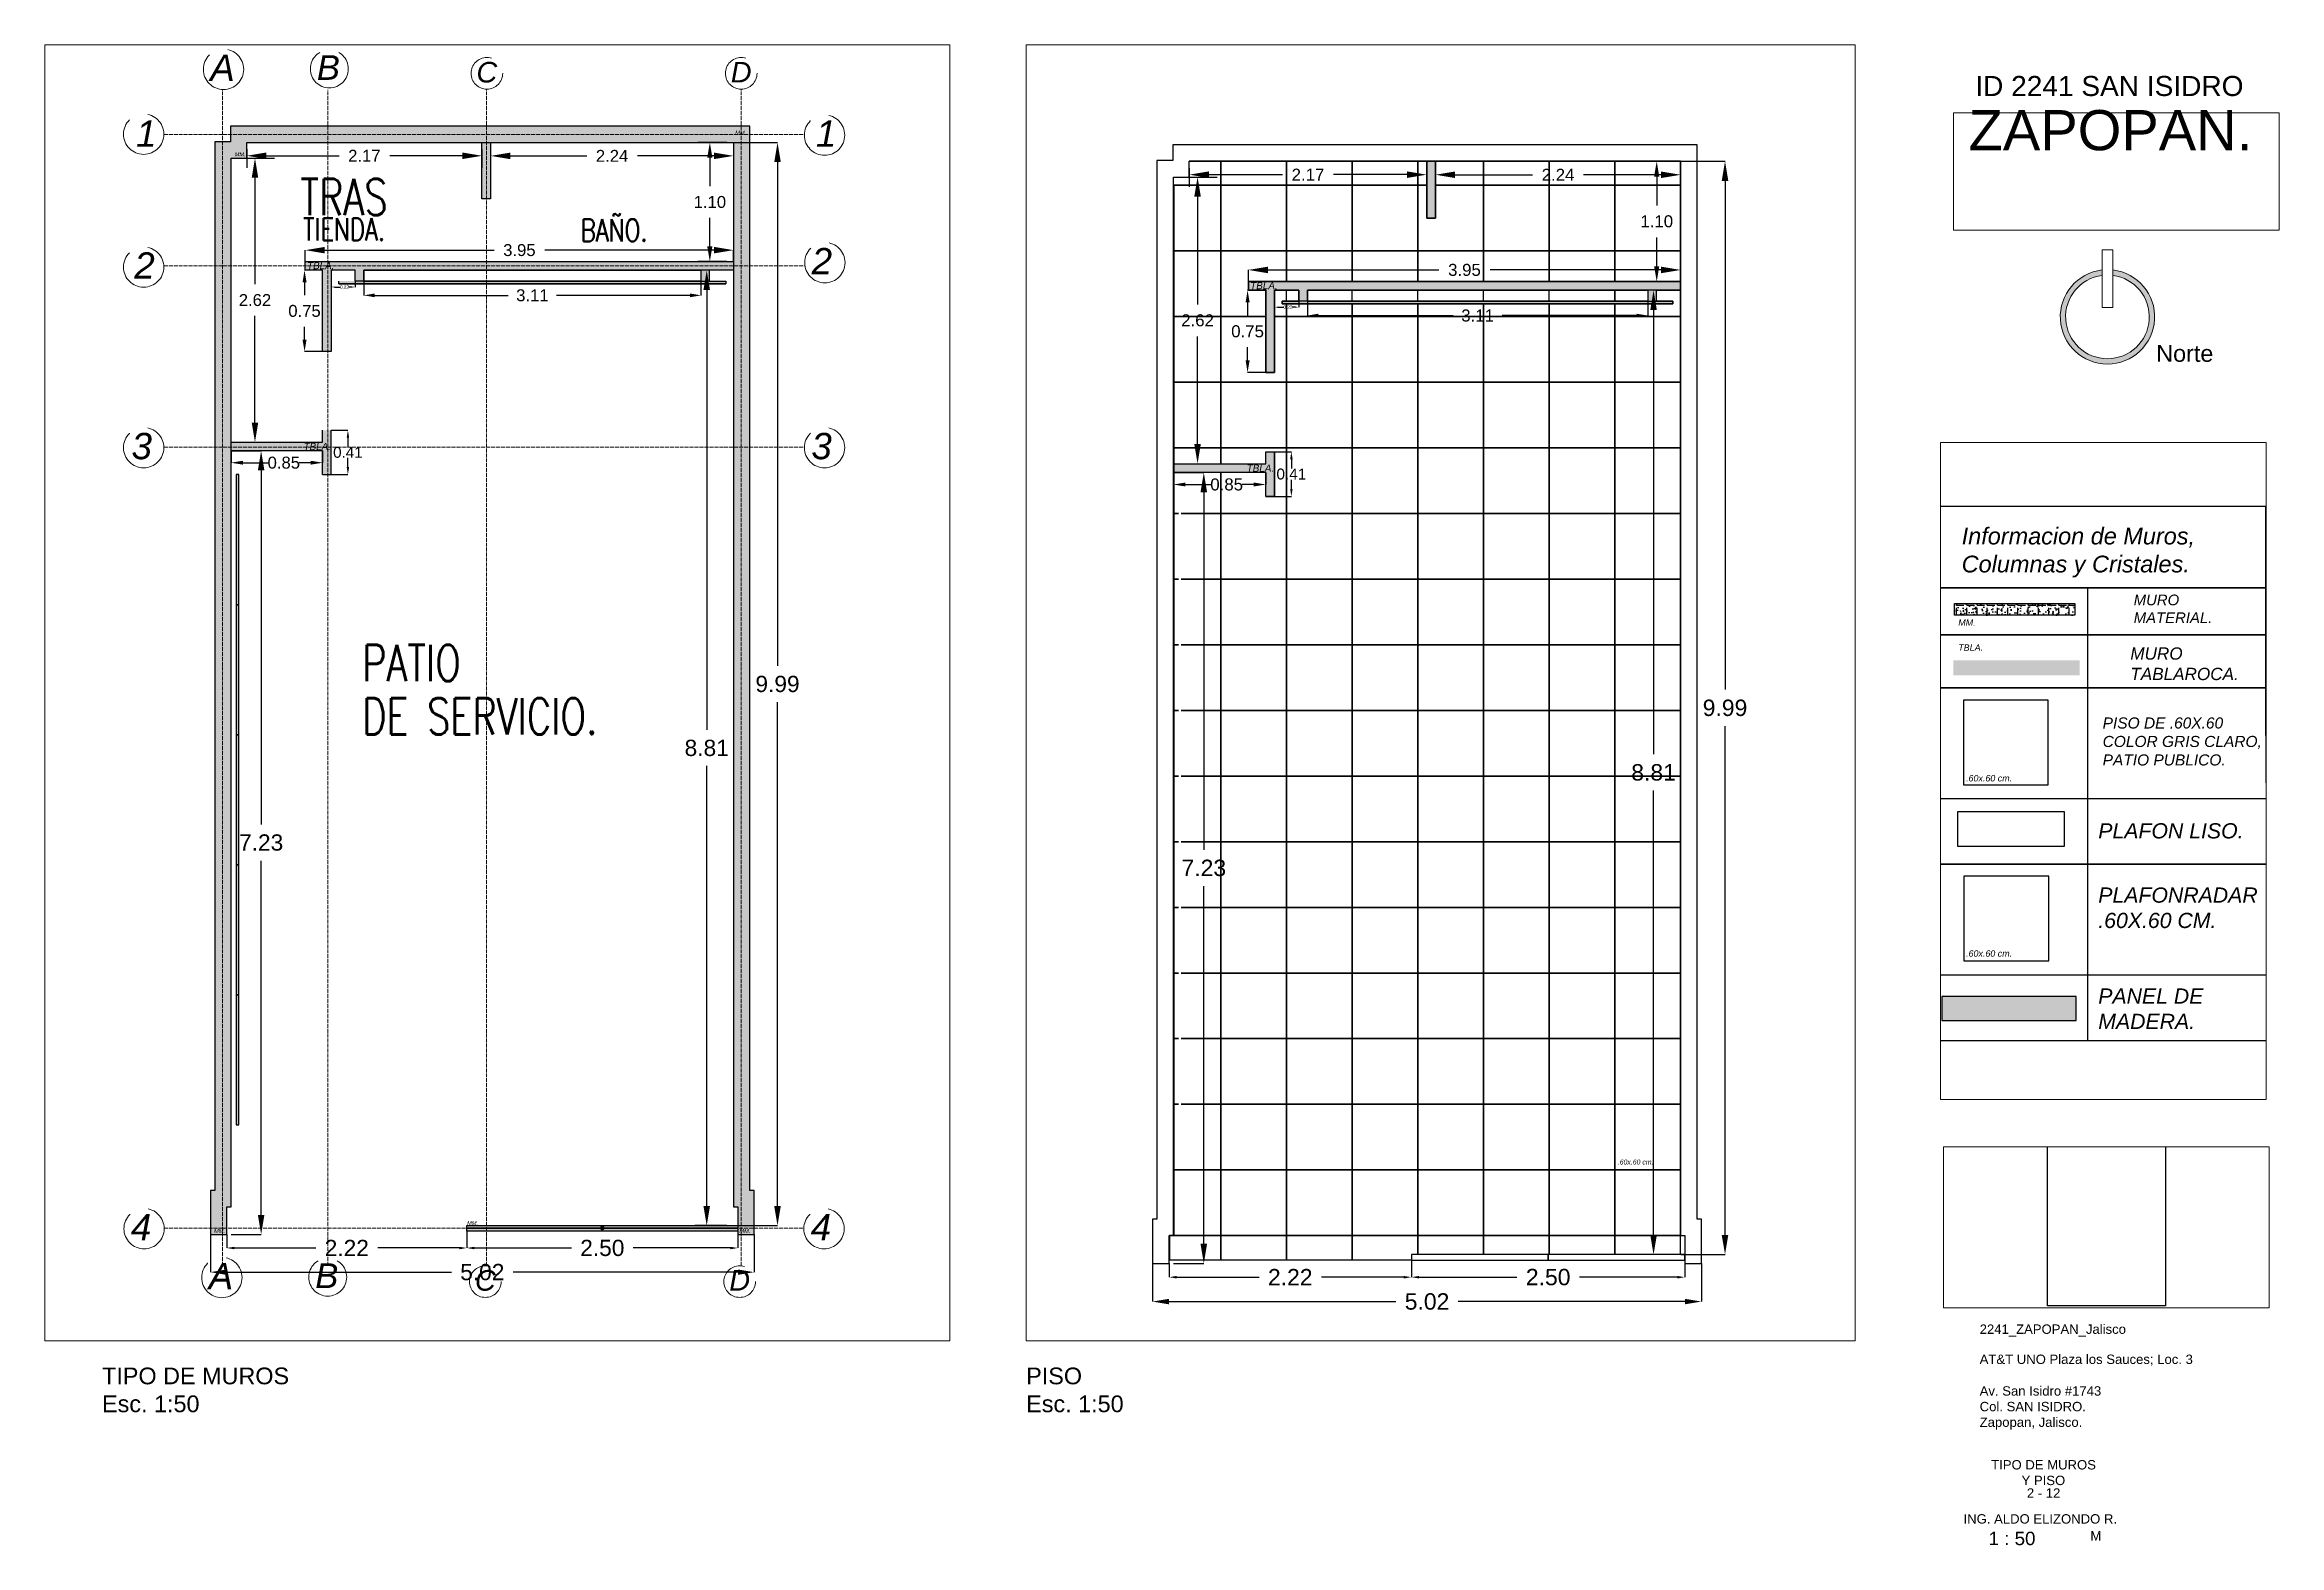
# Paper-space layout 'ARQ-02' of a CAD drawing. Header units: millimetres. Extents: x 82.4 to 165.8, y 72 to 128.1.
# The model-space entities are those that its viewports show. They can reach past a viewport. Long polylines and large blocks are cut down to what shows.
import ezdxf

# ---------------------------------------------------------------- set-up
doc = ezdxf.new("R2010")
doc.units = ezdxf.units.MM
for name, pattern in [('ACAD_ISO02W100', [15, 12, -3]), ('X-PP-NEW$0$X-PP-NEW$0$HIDDEN', [0.375, 0.25, -0.125]), ('X_PP NEW$0$HIDDEN2', [0.1875, 0.125, -0.0625])]:
    doc.linetypes.add(name, pattern=pattern)
for name, color, linetype, lineweight in [('COTAS', 161, 'ACAD_ISO02W100', 20), ('INFORMACION DE AREAS', 252, 'Continuous', 18), ('MURO TABLAROKA', 253, 'Continuous', 25), ('SOLAPA', 250, 'Continuous', 18)]:
    doc.layers.add(name, color=color, linetype=linetype, lineweight=lineweight)
for name, color, linetype in [('CUADRO IMFORMATIVO', 93, 'Continuous'), ('IMAGENES', 191, 'Continuous'), ('MEDIDAS.', 75, 'Continuous'), ('MUROS ACABADO.', 201, 'Continuous'), ('PISO PATIO PUBLICO', 142, 'Continuous'), ('PUERTAS', 171, 'Continuous'), ('TRAZO ARQUITECTONICO', 251, 'Continuous')]:
    doc.layers.add(name, color=color, linetype=linetype)
doc.styles.add('ROMANS', font='romans.shx', dxfattribs={"width": 0.75})
doc.styles.get("Standard").update_dxf_attribs({"font": 'arial.ttf'})
doc.dimstyles.get("Standard").update_dxf_attribs({"dimtxt": 0.15, "dimasz": 0.18, "dimexe": 0.18, "dimexo": 0.0625, "dimgap": 0.09, "dimtad": 0, "dimtih": 1, "dimtoh": 1, "dimzin": 0, "dimdsep": 46, "dimtxsty": 'Standard', "dimblk2": 'ARCHTICK', "dimcen": 0.09, "dimadec": 0, "dimazin": 0, "dimtfac": 1, "dimtofl": 0, "dimtmove": 0, "dimatfit": 3, "dimfxl": 1, "dimtolj": 1, "dimtzin": 0, "dimarcsym": 0})
picture_1 = doc.add_image_def('image23.png', size_in_pixel=(483, 660))

psp = doc.layouts.new('ARQ-02')

# ---------------------------------------------------------------- texts
at = {"layer": 'SOLAPA', "attachment_point": 1}
for s, width, heights, insert, char_height in [('\\pi1.9783;ID 2241 SAN ISIDRO', 13.82729, [0], (152.511, 126.899), 0.75), ('\\pi1.7276;ZAPOPAN.', 13.82729, [3.921], (152.511, 125.624), 1.5), ('Norte', 22.68618, [0], (161.245, 116.846), 0.625), ('2241_ZAPOPAN_Jalisco', 23.37132, [0], (154.653, 80.263), 0.35), ('TIPO DE MUROS \\PEsc. 1:50', 22.68618, [0], (84.533, 78.654), 0.625), ('PISO\\PEsc. 1:50', 22.68618, [0], (119.044, 78.654), 0.625), ('AT&T UNO Plaza los Sauces; Loc. 3', 23.37132, [0], (154.653, 79.138), 0.35), ('Av. San Isidro #1743\\PCol. SAN ISIDRO.\\PZapopan, Jalisco.', 23.37132, [4.461], (154.653, 77.955), 0.35), ('\\pi1.2175;TIPO DE MUROS \\P\\pi2.3514;Y PISO', 6.30978, [1.862], (153.865, 75.197), 0.35), ('\\pi2.5498;2 - 12', 6.30978, [1.46], (153.865, 74.143), 0.35), ('ING. ALDO ELIZONDO R.', 12.25027, [0], (154.05, 73.176), 0.35), ('\\pi0.93798;1 : 50', 3.51409, [1.255], (154.05, 72.521), 0.5), ('M', 2.80981, [1.297], (158.788, 72.543), 0.35)]:
    psp.add_mtext_dynamic_manual_height_columns(s, width=width, gutter_width=12.5, heights=heights, dxfattribs=dict(at, insert=insert, char_height=char_height))

msp = doc.modelspace()

# ---------------------------------------------------------------- texts
at = {"layer": 'COTAS', "color": 166, "attachment_point": 1}
for s, width, insert, char_height in [('{\\fArial|b0|i1|c0|p34;A}', 0.03032, (10967.253, 3823.325), 0.24282), ('{\\fArial|b0|i1|c0|p34;B}', 0.03032, (10968.237, 3823.32), 0.22807), ('{\\fArial|b0|i1|c0|p34;C}', 0.03032, (10969.709, 3823.258), 0.18998), ('{\\fArial|b0|i1|c0|p34;D}', 0.03032, (10972.055, 3823.258), 0.18998), ('{\\fArial|b0|i1|c0|p34;1}', 0.24282, (10966.569, 3822.718), 0.24282), ('{\\fArial|b0|i1|c0|p34;1}', 0.24282, (10972.84, 3822.718), 0.24282), ('{\\fArial|b0|i1|c0|p34;2}', 0.03032, (10966.553, 3821.501), 0.24282), ('{\\fArial|b0|i1|c0|p34;2}', 0.03032, (10972.801, 3821.541), 0.24282), ('{\\fArial|b0|i1|c0|p34;3}', 0.03032, (10966.527, 3819.835), 0.24282), ('{\\fArial|b0|i1|c0|p34;3}', 0.03032, (10972.798, 3819.835), 0.24282), ('{\\fArial|b0|i1|c0|p34;4}', 0.03032, (10966.521, 3812.628), 0.24282), ('{\\fArial|b0|i1|c0|p34;4}', 0.03032, (10972.792, 3812.628), 0.24282), ('{\\fArial|b0|i1|c0|p34;A}', 0.03032, (10967.239, 3812.177), 0.24282), ('{\\fArial|b0|i1|c0|p34;B}', 0.03032, (10968.222, 3812.173), 0.22807), ('{\\fArial|b0|i1|c0|p34;C}', 0.03032, (10969.695, 3812.111), 0.18998), ('{\\fArial|b0|i1|c0|p34;D}', 0.03032, (10972.041, 3812.111), 0.18998)]:
    msp.add_mtext_dynamic_manual_height_columns(s, width=width, gutter_width=8.818, heights=[0], dxfattribs=dict(at, insert=insert, char_height=char_height))
at = {"layer": 'CUADRO IMFORMATIVO', "color": 7, "attachment_point": 1}
for s, insert, char_height in [('{\\fArial|b0|i1|c0|p34;Informacion de Muros, \\PColumnas y Cristales.}', (10996.094, 3821.824), 0.11888), ('{\\fArial|b0|i1|c0|p34;MURO \\PMATERIAL.}', (10997.312, 3821.35), 0.0755), ('{\\fArial|b0|i1|c0|p34;MURO \\PTABLAROCA.}', (10997.288, 3820.976), 0.08676), ('{\\fArial|b0|i1|c0|p34;PISO DE .60X.60\\PCOLOR GRIS CLARO, \\PPATIO PUBLICO. }', (10997.092, 3820.48), 0.07849)]:
    msp.add_mtext_dynamic_manual_height_columns(s, width=3.703, gutter_width=12.5, heights=[0], dxfattribs=dict(at, insert=insert, char_height=char_height))
at = {"layer": 'CUADRO IMFORMATIVO', "color": 210, "char_height": 0.04516, "attachment_point": 1}
for s, insert in [('{\\fArial|b0|i1|c0|p34;MM.}', (10996.07, 3821.174)), ('{\\fArial|b0|i1|c0|p34;TBLA.}', (10996.07, 3820.997)), ('{\\fArial|b0|i1|c0|p34;.60x.60 cm.}', (10996.125, 3820.072)), ('{\\fArial|b0|i1|c0|p34;.60x.60 cm.}', (10996.125, 3818.831))]:
    msp.add_mtext_dynamic_manual_height_columns(s, width=3.703, gutter_width=12.5, heights=[0], dxfattribs=dict(at, insert=insert))
at = {"layer": 'CUADRO IMFORMATIVO', "color": 255, "char_height": 0.10772, "attachment_point": 1}
for s, insert in [('{\\fArial|b0|i1|c0|p34;PLAFON LISO.}', (10997.061, 3819.731)), ('{\\fArial|b0|i1|c0|p34;PLAFONRADAR\\P.60X.60 CM.}', (10997.061, 3819.276)), ('{\\fArial|b0|i1|c0|p34;PANEL DE \\PMADERA.}', (10997.061, 3818.561))]:
    msp.add_mtext_dynamic_manual_height_columns(s, width=3.703, gutter_width=12.5, heights=[0], dxfattribs=dict(at, insert=insert))
at = {"layer": 'INFORMACION DE AREAS', "color": 144, "style": 'ROMANS', "width": 0.75}
for s, height, p in [('TRAS', 0.3328, (10968.086, 3821.845)), ('TIENDA.', 0.2062, (10968.111, 3821.61)), ('BAÑO.', 0.2062, (10970.671, 3821.602)), ('PATIO', 0.3328, (10968.655, 3817.546)), ('DE SERVICIO.', 0.3328, (10968.655, 3817.054))]:
    msp.add_text(s, height=height, dxfattribs=at).set_placement(p)
at = {"layer": 'MURO TABLAROKA', "color": 144, "char_height": 0.06467, "attachment_point": 1}
for insert in [(10968.147, 3821.41), (10968.115, 3819.742)]:
    msp.add_mtext_dynamic_manual_height_columns('{\\fArial|b0|i1|c0|p34;TBLA.}', width=3.703, gutter_width=12.5, heights=[0], dxfattribs=dict(at, insert=insert))
at = {"layer": 'MUROS ACABADO.', "color": 151, "char_height": 0.03738, "attachment_point": 1}
for insert in [(10972.096, 3822.624), (10967.479, 3822.423), (10967.288, 3812.49), (10969.623, 3812.565), (10972.134, 3812.49)]:
    msp.add_mtext_dynamic_manual_height_columns('{\\fArial|b0|i1|c0|p34;MM.}', width=3.703, gutter_width=12.5, heights=[0], dxfattribs=dict(at, insert=insert))
at = {"layer": 'PISO PATIO PUBLICO', "color": 152, "insert": (10971.506, 3813.39), "char_height": 0.04516, "attachment_point": 1}
msp.add_mtext_dynamic_manual_height_columns('{\\fArial|b0|i1|c0|p34;.60x.60 cm.}', width=3.703, gutter_width=12.5, heights=[0], dxfattribs=at)

# ---------------------------------------------------------------- blocks, each defined once
blk = doc.blocks.new('pt1')
at = {"layer": 'PUERTAS', "color": 253}
for points in [[(10982.176, 3760.617), (10982.175, 3760.617), (10982.175, 3760.616), (10982.173, 3760.616), (10982.173, 3760.622), (10982.176, 3760.622), (10982.176, 3760.629), (10982.173, 3760.63), (10982.173, 3760.636), (10982.175, 3760.636), (10982.175, 3760.635), (10982.176, 3760.635), (10982.176, 3760.646), (10982.177, 3760.646), (10982.177, 3760.647), (10982.13, 3760.648, 0.079472), (10982.126, 3760.629), (10982.127, 3760.629, -0.003966), (10982.127, 3760.63), (10982.128, 3760.63, -0.414214), (10982.128, 3760.629), (10982.128, 3760.624, -0.414214), (10982.128, 3760.623), (10982.126, 3760.623, -0.003966), (10982.126, 3760.624), (10982.126, 3760.624, 0.079472), (10982.129, 3760.606), (10982.177, 3760.605), (10982.177, 3760.605), (10982.176, 3760.606)], [(10982.127, 3760.631, -0.068487), (10982.131, 3760.647), (10982.175, 3760.646), (10982.175, 3760.637), (10982.172, 3760.637), (10982.172, 3760.629), (10982.175, 3760.629), (10982.175, 3760.623), (10982.172, 3760.623), (10982.172, 3760.615), (10982.175, 3760.615), (10982.175, 3760.606), (10982.13, 3760.607, -0.068487), (10982.127, 3760.622), (10982.128, 3760.622, 0.414214), (10982.129, 3760.623), (10982.129, 3760.63, 0.414214), (10982.128, 3760.631)], [(10982.175, 3760.635), (10982.174, 3760.635), (10982.174, 3760.633), (10982.185, 3760.633, 0.414214), (10982.186, 3760.634), (10982.186, 3760.636, -0.414214), (10982.187, 3760.637), (10982.189, 3760.637, -0.414214), (10982.19, 3760.636), (10982.19, 3760.634, -0.414214), (10982.189, 3760.633), (10982.189, 3760.633), (10982.189, 3760.633), (10982.19, 3760.633), (10982.191, 3760.646), (10982.178, 3760.647), (10982.177, 3760.645), (10982.178, 3760.645), (10982.178, 3760.646), (10982.189, 3760.645, -0.414214), (10982.19, 3760.645), (10982.19, 3760.639, -0.414214), (10982.189, 3760.638), (10982.186, 3760.638, 0.414214), (10982.185, 3760.637), (10982.185, 3760.635, -0.414214), (10982.184, 3760.634), (10982.175, 3760.634)], [(10982.175, 3760.617), (10982.174, 3760.617), (10982.174, 3760.619), (10982.185, 3760.618, -0.414214), (10982.185, 3760.617), (10982.185, 3760.615, 0.414214), (10982.186, 3760.614), (10982.188, 3760.614, 0.414214), (10982.189, 3760.615), (10982.189, 3760.616, 0.414214), (10982.188, 3760.617), (10982.188, 3760.617), (10982.188, 3760.618), (10982.19, 3760.618), (10982.19, 3760.604), (10982.177, 3760.605), (10982.177, 3760.607), (10982.178, 3760.607), (10982.178, 3760.606), (10982.189, 3760.605, 0.414214), (10982.189, 3760.606), (10982.189, 3760.612, 0.414214), (10982.188, 3760.613), (10982.185, 3760.613, -0.414214), (10982.184, 3760.614), (10982.185, 3760.617, 0.414214), (10982.184, 3760.618), (10982.175, 3760.618)], [(10982.965, 3760.62), (10982.965, 3760.62), (10982.965, 3760.618), (10982.955, 3760.618, -0.414214), (10982.954, 3760.619), (10982.954, 3760.622, 0.414214), (10982.953, 3760.623), (10982.951, 3760.623, 0.414214), (10982.95, 3760.622), (10982.95, 3760.62, 0.414214), (10982.951, 3760.619), (10982.951, 3760.619), (10982.951, 3760.618), (10982.949, 3760.618), (10982.949, 3760.632), (10982.963, 3760.632), (10982.962, 3760.63), (10982.962, 3760.63), (10982.962, 3760.631), (10982.951, 3760.631, 0.414214), (10982.95, 3760.631), (10982.95, 3760.625, 0.414214), (10982.951, 3760.624), (10982.954, 3760.624, -0.414214), (10982.955, 3760.623), (10982.955, 3760.62, 0.414214), (10982.956, 3760.619), (10982.965, 3760.619)], [(10982.964, 3760.602), (10982.965, 3760.602), (10982.965, 3760.604), (10982.954, 3760.604, 0.414214), (10982.953, 3760.603), (10982.953, 3760.6, -0.414214), (10982.952, 3760.6), (10982.951, 3760.6, -0.414214), (10982.95, 3760.601), (10982.95, 3760.602, -0.414214), (10982.951, 3760.603), (10982.951, 3760.603), (10982.951, 3760.604), (10982.949, 3760.604), (10982.949, 3760.59), (10982.962, 3760.59), (10982.962, 3760.592), (10982.961, 3760.592), (10982.961, 3760.591), (10982.95, 3760.591, -0.414214), (10982.949, 3760.592), (10982.95, 3760.598, -0.414214), (10982.951, 3760.599), (10982.953, 3760.599, 0.414214), (10982.954, 3760.599), (10982.954, 3760.602, -0.414214), (10982.955, 3760.603), (10982.964, 3760.603)], [(10982.963, 3760.602), (10982.964, 3760.602), (10982.964, 3760.601), (10982.966, 3760.601), (10982.966, 3760.607), (10982.963, 3760.607), (10982.963, 3760.615), (10982.966, 3760.615), (10982.966, 3760.621), (10982.964, 3760.621), (10982.964, 3760.62), (10982.963, 3760.62), (10982.964, 3760.631), (10982.963, 3760.632), (10982.963, 3760.632), (10983.01, 3760.631, -0.079472), (10983.013, 3760.613), (10983.013, 3760.613, 0.003966), (10983.013, 3760.614), (10983.011, 3760.614, 0.414214), (10983.011, 3760.613), (10983.011, 3760.607, 0.414214), (10983.011, 3760.607), (10983.013, 3760.607, 0.003966), (10983.013, 3760.608), (10983.013, 3760.608, -0.079472), (10983.009, 3760.589), (10982.962, 3760.59), (10982.962, 3760.591), (10982.963, 3760.591)], [(10982.967, 3760.6), (10982.964, 3760.6), (10982.964, 3760.591), (10983.008, 3760.59, 0.068487), (10983.012, 3760.606), (10983.011, 3760.606, -0.414214), (10983.01, 3760.607), (10983.01, 3760.614, -0.414214), (10983.011, 3760.614), (10983.012, 3760.614, 0.068487), (10983.009, 3760.63), (10982.965, 3760.631), (10982.964, 3760.622), (10982.967, 3760.622), (10982.967, 3760.614), (10982.964, 3760.614), (10982.964, 3760.608), (10982.967, 3760.608)]]:
    blk.add_lwpolyline(points, format="xyb", close=True, dxfattribs=at)
at = {"layer": 'PUERTAS', "color": 151}
blk.add_lwpolyline([(10982.177, 3760.629), (10982.962, 3760.614), (10982.962, 3760.608), (10982.177, 3760.623)], close=True, dxfattribs=at)
at = {"layer": 'PUERTAS', "color": 253}
blk.add_lwpolyline([(10982.191, 3760.646), (10982.949, 3760.632), (10982.949, 3760.59), (10982.19, 3760.604)], close=True, dxfattribs=at)
at = {"layer": 'PUERTAS', "color": 251}
for points in [[(10982.264, 3760.603), (10982.263, 3760.598), (10982.225, 3760.599), (10982.225, 3760.604)], [(10982.264, 3760.645), (10982.264, 3760.65), (10982.226, 3760.651), (10982.226, 3760.646)], [(10982.24, 3760.599), (10982.239, 3760.576), (10982.264, 3760.56), (10982.344, 3760.559), (10982.344, 3760.568), (10982.268, 3760.57), (10982.249, 3760.58), (10982.249, 3760.599)], [(10982.241, 3760.65), (10982.241, 3760.673), (10982.266, 3760.688), (10982.346, 3760.686), (10982.346, 3760.677), (10982.27, 3760.678), (10982.251, 3760.669), (10982.25, 3760.65)]]:
    blk.add_lwpolyline(points, close=True, dxfattribs=at)
at = {"layer": 'PUERTAS', "color": 253}
blk.add_circle((10982.975, 3760.611), 0.00567, dxfattribs=at)
for centre, start, end in [((10982.19, 3760.628), 358.9394, 178.9394), ((10982.19, 3760.623), 178.9394, 358.9394), ((10982.949, 3760.614), 358.9394, 178.9394), ((10982.949, 3760.609), 178.9394, 358.9394)]:
    blk.add_arc(centre, 0.00425, start, end, dxfattribs=at)
at = {"layer": 'PUERTAS', "color": 251, "extrusion": (0, 0, -1)}
blk.add_ellipse((10982.127, 3760.627), major_axis=(0.00005, 0.00244), ratio=0.318778, start_param=4.712389, end_param=10.995574, dxfattribs=at)
at = {"layer": 'PUERTAS', "color": 251}
blk.add_ellipse((10983.012, 3760.61), major_axis=(0.00005, 0.00244), ratio=0.318778, start_param=4.712389, end_param=10.995574, dxfattribs=at)
blk = doc.blocks.new('puerta de x')
at = {"layer": 'PUERTAS', "color": 253, "const_width": 0.000953}
for points in [[(10980.859, 3760.636), (10980.859, 3760.639), (10980.896, 3760.639), (10980.896, 3760.636), (10980.896, 3760.639), (10980.884, 3760.639), (10980.885, 3760.591), (10980.86, 3760.59), (10980.86, 3760.593)], [(10980.898, 3760.64), (10980.899, 3760.64), (10980.9, 3760.643), (10980.895, 3760.644), (10980.895, 3760.641), (10980.896, 3760.641)], [(10983.035, 3760.671), (10983.034, 3760.671), (10983.033, 3760.674), (10983.038, 3760.675), (10983.039, 3760.672), (10983.038, 3760.672)], [(10983.074, 3760.668), (10983.074, 3760.671), (10983.037, 3760.67), (10983.037, 3760.667), (10983.037, 3760.67), (10983.049, 3760.67), (10983.05, 3760.622), (10983.075, 3760.622), (10983.075, 3760.625)]]:
    blk.add_lwpolyline(points, dxfattribs=at)
at = {"layer": 'PUERTAS', "color": 254, "linetype": 'X_PP NEW$0$HIDDEN2', "ltscale": 0.5}
for centre, radius, start, end in [((10980.69, 3760.423), 1.285, 9.3476, 76.1686), ((10983.55, 3760.173), 1.656, 113.8378, 163.924)]:
    blk.add_arc(centre, radius, start, end, dxfattribs=at)
at = {"layer": 'PUERTAS', "color": 253}
for centre, start, end in [((10980.925, 3760.616), 182.202, 231.8134), ((10983.009, 3760.646), 309.9621, 359.5735)]:
    blk.add_arc(centre, 0.0405, start, end, dxfattribs=at)
at = {"layer": 'TRAZO ARQUITECTONICO'}
for p, xscale, yscale, zscale, rotation in [((7440.361, 17582.526), 1.229065233554323, 1.229065233554323, 1.229065233554323, 265.4663522101948), ((4595.427, 16519.158), 1.229065233554324, 1.229065233554324, 1.229065233554324, 277.69356656667)]:
    blk.add_blockref('pt1', p, dxfattribs=dict(at, xscale=xscale, yscale=yscale, zscale=zscale, rotation=rotation))
blk = doc.blocks.new('pta')
at = {"layer": 'MURO TABLAROKA', "color": 140}
blk.add_lwpolyline([(10981.745, 3768.01), (10981.825, 3768.01)], dxfattribs=at)
at = {"layer": 'PUERTAS', "color": 41, "linetype": 'ByBlock', "ltscale": 10}
for points in [[(10981.825, 3768.726), (10981.825, 3768.734), (10981.817, 3768.734), (10981.754, 3768.734), (10981.746, 3768.734), (10981.746, 3768.726), (10981.746, 3768.71), (10981.805, 3768.71), (10981.805, 3768.702), (10981.825, 3768.702)], [(10981.825, 3768.017), (10981.825, 3768.009), (10981.817, 3768.009), (10981.754, 3768.009), (10981.746, 3768.009), (10981.746, 3768.017), (10981.746, 3768.033), (10981.805, 3768.033), (10981.805, 3768.041), (10981.825, 3768.041)]]:
    blk.add_lwpolyline(points, close=True, dxfattribs=at)
blk.add_lwpolyline([(10981.52, 3768.089), (10981.772, 3768.064), (10981.769, 3768.035), (10981.517, 3768.06), (10981.101, 3768.102, -0.414214), (10981.101, 3768.102), (10981.104, 3768.131)], format="xyb", close=True, dxfattribs=at)
at = {"layer": 'PUERTAS', "color": 253, "linetype": 'ByBlock', "ltscale": 10}
blk.add_circle((10981.77, 3768.033), 0.00115, dxfattribs=at)
at = {"layer": 'PUERTAS', "color": 255, "linetype": 'X-PP-NEW$0$X-PP-NEW$0$HIDDEN', "ltscale": 0.3}
blk.add_arc((10981.77, 3768.033), 0.673, 90, 171.6701, dxfattribs=at)
blk = doc.blocks.new('*D180')
at = {"layer": 'Defpoints', "color": 0, "transparency": 16777216}
for p in [(10969.62, 3812.471), (10972.12, 3812.471), (10972.12, 3812.315)]:
    blk.add_point(p, dxfattribs=at)
at = {"layer": 'MEDIDAS.', "color": 0, "lineweight": -2, "transparency": 16777216}
for p, q in [((10969.62, 3812.471), (10969.62, 3812.315)), ((10972.12, 3812.471), (10972.12, 3812.315)), ((10969.69, 3812.315), (10970.585, 3812.315)), ((10972.05, 3812.315), (10971.156, 3812.315))]:
    blk.add_line(p, q, dxfattribs=at)
at = {"layer": 'MEDIDAS.', "color": 0, "transparency": 16777216}
for points in [[(10969.69, 3812.326), (10969.69, 3812.303), (10969.62, 3812.315)], [(10972.05, 3812.326), (10972.05, 3812.303), (10972.12, 3812.315)]]:
    blk.add_solid(points, dxfattribs=at)
at = {"layer": 'MEDIDAS.', "color": 0, "transparency": 16777216, "insert": (10970.87, 3812.315), "char_height": 0.15, "attachment_point": 5}
blk.add_mtext('\\A1;2.50', dxfattribs=at)
blk = doc.blocks.new('_ArchTick')
at = {"color": 0, "linetype": 'ByBlock', "const_width": 0.15}
blk.add_lwpolyline([(-0.5, -0.5), (0.5, 0.5)], dxfattribs=at)
blk = doc.blocks.new('*D181')
at = {"layer": 'Defpoints', "color": 0, "transparency": 16777216}
for p in [(10967.255, 3812.44), (10972.27, 3812.44), (10972.27, 3812.092)]:
    blk.add_point(p, dxfattribs=at)
at = {"layer": 'MEDIDAS.', "color": 0, "lineweight": -2, "transparency": 16777216}
for p, q in [((10967.255, 3812.44), (10967.255, 3812.092)), ((10972.27, 3812.44), (10972.27, 3812.092)), ((10967.405, 3812.092), (10969.479, 3812.092)), ((10972.12, 3812.092), (10970.047, 3812.092))]:
    blk.add_line(p, q, dxfattribs=at)
at = {"layer": 'MEDIDAS.', "color": 0, "transparency": 16777216}
for points in [[(10967.405, 3812.117), (10967.405, 3812.067), (10967.255, 3812.092)], [(10972.12, 3812.117), (10972.12, 3812.067), (10972.27, 3812.092)]]:
    blk.add_solid(points, dxfattribs=at)
at = {"layer": 'MEDIDAS.', "color": 0, "transparency": 16777216, "insert": (10969.763, 3812.092), "char_height": 0.15, "attachment_point": 5}
blk.add_mtext('\\A1;5.02', dxfattribs=at)
blk = doc.blocks.new('*D182')
at = {"layer": 'Defpoints', "color": 0, "transparency": 16777216}
for p in [(10967.405, 3812.44), (10969.62, 3812.471), (10969.62, 3812.315)]:
    blk.add_point(p, dxfattribs=at)
at = {"layer": 'MEDIDAS.', "color": 0, "lineweight": -2, "transparency": 16777216}
for p, q in [((10967.405, 3812.44), (10967.405, 3812.315)), ((10969.62, 3812.471), (10969.62, 3812.315)), ((10967.475, 3812.315), (10968.228, 3812.315)), ((10969.55, 3812.315), (10968.798, 3812.315))]:
    blk.add_line(p, q, dxfattribs=at)
at = {"layer": 'MEDIDAS.', "color": 0, "transparency": 16777216}
for points in [[(10967.475, 3812.326), (10967.475, 3812.303), (10967.405, 3812.315)], [(10969.55, 3812.326), (10969.55, 3812.303), (10969.62, 3812.315)]]:
    blk.add_solid(points, dxfattribs=at)
at = {"layer": 'MEDIDAS.', "color": 0, "transparency": 16777216, "insert": (10968.513, 3812.315), "char_height": 0.15, "attachment_point": 5}
blk.add_mtext('\\A1;2.22', dxfattribs=at)
blk = doc.blocks.new('*D183')
at = {"layer": 'Defpoints', "color": 0, "transparency": 16777216}
for p in [(10972.08, 3822.515), (10972.081, 3812.521), (10972.486, 3812.521)]:
    blk.add_point(p, dxfattribs=at)
at = {"layer": 'MEDIDAS.', "color": 0, "lineweight": -2, "transparency": 16777216}
for p, q in [((10972.08, 3822.515), (10972.486, 3822.515)), ((10972.486, 3822.335), (10972.486, 3817.685)), ((10972.486, 3812.701), (10972.486, 3817.352)), ((10972.081, 3812.521), (10972.486, 3812.521))]:
    blk.add_line(p, q, dxfattribs=at)
at = {"layer": 'MEDIDAS.', "color": 0, "transparency": 16777216}
for points in [[(10972.456, 3822.335), (10972.516, 3822.335), (10972.486, 3822.515)], [(10972.456, 3812.701), (10972.516, 3812.701), (10972.486, 3812.521)]]:
    blk.add_solid(points, dxfattribs=at)
at = {"layer": 'MEDIDAS.', "color": 0, "transparency": 16777216, "insert": (10972.486, 3817.518), "char_height": 0.15, "attachment_point": 5}
blk.add_mtext('\\A1;9.99', dxfattribs=at)
blk = doc.blocks.new('*D184')
at = {"layer": 'Defpoints', "color": 0, "transparency": 16777216}
for p in [(10972.08, 3822.515), (10971.862, 3821.415), (10972.08, 3821.415)]:
    blk.add_point(p, dxfattribs=at)
at = {"layer": 'MEDIDAS.', "color": 0, "lineweight": -2, "transparency": 16777216}
for p, q in [((10972.018, 3822.515), (10971.752, 3822.515)), ((10971.862, 3822.375), (10971.862, 3822.111)), ((10971.862, 3821.555), (10971.862, 3821.819)), ((10972.018, 3821.415), (10971.752, 3821.415))]:
    blk.add_line(p, q, dxfattribs=at)
at = {"layer": 'MEDIDAS.', "color": 0, "transparency": 16777216}
for points in [[(10971.838, 3822.375), (10971.885, 3822.375), (10971.862, 3822.515)], [(10971.838, 3821.555), (10971.885, 3821.555), (10971.862, 3821.415)]]:
    blk.add_solid(points, dxfattribs=at)
at = {"layer": 'MEDIDAS.', "color": 0, "transparency": 16777216, "insert": (10971.862, 3821.965), "char_height": 0.11, "attachment_point": 5}
blk.add_mtext('\\A1;1.10', dxfattribs=at)
blk = doc.blocks.new('*D185')
at = {"layer": 'Defpoints', "color": 0, "transparency": 16777216}
for p in [(10972.08, 3821.335), (10971.833, 3812.521), (10972.08, 3812.521)]:
    blk.add_point(p, dxfattribs=at)
at = {"layer": 'MEDIDAS.', "color": 0, "lineweight": -2, "transparency": 16777216}
for p, q in [((10972.018, 3821.335), (10971.723, 3821.335)), ((10971.833, 3821.155), (10971.833, 3817.095)), ((10971.833, 3812.701), (10971.833, 3816.762)), ((10972.018, 3812.521), (10971.723, 3812.521))]:
    blk.add_line(p, q, dxfattribs=at)
at = {"layer": 'MEDIDAS.', "color": 0, "transparency": 16777216}
for points in [[(10971.803, 3821.155), (10971.863, 3821.155), (10971.833, 3821.335)], [(10971.803, 3812.701), (10971.863, 3812.701), (10971.833, 3812.521)]]:
    blk.add_solid(points, dxfattribs=at)
at = {"layer": 'MEDIDAS.', "color": 0, "transparency": 16777216, "insert": (10971.833, 3816.928), "char_height": 0.15, "attachment_point": 5}
blk.add_mtext('\\A1;8.81', dxfattribs=at)
blk = doc.blocks.new('*D178')
at = {"layer": 'Defpoints', "color": 0, "transparency": 16777216}
for p in [(10969.84, 3822.515), (10972.08, 3822.515), (10972.08, 3822.391)]:
    blk.add_point(p, dxfattribs=at)
at = {"layer": 'MEDIDAS.', "color": 0, "lineweight": -2, "transparency": 16777216}
for p, q in [((10969.84, 3822.452), (10969.84, 3822.281)), ((10970.02, 3822.391), (10970.727, 3822.391)), ((10971.9, 3822.391), (10971.194, 3822.391)), ((10972.08, 3822.452), (10972.08, 3822.281))]:
    blk.add_line(p, q, dxfattribs=at)
at = {"layer": 'MEDIDAS.', "color": 0, "transparency": 16777216}
for points in [[(10970.02, 3822.421), (10970.02, 3822.361), (10969.84, 3822.391)], [(10971.9, 3822.421), (10971.9, 3822.361), (10972.08, 3822.391)]]:
    blk.add_solid(points, dxfattribs=at)
at = {"layer": 'MEDIDAS.', "color": 0, "transparency": 16777216, "insert": (10970.96, 3822.391), "char_height": 0.11, "attachment_point": 5}
blk.add_mtext('\\A1;2.24', dxfattribs=at)
blk = doc.blocks.new('*D186')
at = {"layer": 'Defpoints', "color": 0, "transparency": 16777216}
for p in [(10967.59, 3822.515), (10969.76, 3822.515), (10969.76, 3822.392)]:
    blk.add_point(p, dxfattribs=at)
at = {"layer": 'MEDIDAS.', "color": 0, "lineweight": -2, "transparency": 16777216}
for p, q in [((10967.59, 3822.452), (10967.59, 3822.282)), ((10967.77, 3822.392), (10968.442, 3822.392)), ((10969.58, 3822.392), (10968.909, 3822.392)), ((10969.76, 3822.452), (10969.76, 3822.282))]:
    blk.add_line(p, q, dxfattribs=at)
at = {"layer": 'MEDIDAS.', "color": 0, "transparency": 16777216}
for points in [[(10967.77, 3822.422), (10967.77, 3822.362), (10967.59, 3822.392)], [(10969.58, 3822.422), (10969.58, 3822.362), (10969.76, 3822.392)]]:
    blk.add_solid(points, dxfattribs=at)
at = {"layer": 'MEDIDAS.', "color": 0, "transparency": 16777216, "insert": (10968.675, 3822.392), "char_height": 0.11, "attachment_point": 5}
blk.add_mtext('\\A1;2.17', dxfattribs=at)
blk = doc.blocks.new('*D187')
at = {"layer": 'Defpoints', "color": 0, "transparency": 16777216}
for p in [(10968.13, 3821.521), (10968.13, 3821.415), (10972.08, 3821.415)]:
    blk.add_point(p, dxfattribs=at)
at = {"layer": 'MEDIDAS.', "color": 0, "lineweight": -2, "transparency": 16777216}
for p, q in [((10968.13, 3821.415), (10968.13, 3821.521)), ((10968.31, 3821.521), (10969.872, 3821.521)), ((10971.9, 3821.521), (10970.339, 3821.521)), ((10972.08, 3821.415), (10972.08, 3821.521))]:
    blk.add_line(p, q, dxfattribs=at)
at = {"layer": 'MEDIDAS.', "color": 0, "transparency": 16777216}
for points in [[(10968.31, 3821.551), (10968.31, 3821.491), (10968.13, 3821.521)], [(10971.9, 3821.551), (10971.9, 3821.491), (10972.08, 3821.521)]]:
    blk.add_solid(points, dxfattribs=at)
at = {"layer": 'MEDIDAS.', "color": 0, "transparency": 16777216, "insert": (10970.105, 3821.521), "char_height": 0.11, "attachment_point": 5}
blk.add_mtext('\\A1;3.95', dxfattribs=at)
blk = doc.blocks.new('*D188')
at = {"layer": 'Defpoints', "color": 0, "transparency": 16777216}
for p in [(10968.37, 3821.235), (10968.59, 3821.235), (10968.59, 3821.181)]:
    blk.add_point(p, dxfattribs=at)
at = {"layer": 'MEDIDAS.', "color": 0, "lineweight": -2, "transparency": 16777216}
for p, q in [((10968.37, 3821.235), (10968.37, 3821.181)), ((10968.4, 3821.181), (10968.453, 3821.181)), ((10968.56, 3821.181), (10968.53, 3821.181)), ((10968.59, 3821.235), (10968.59, 3821.181))]:
    blk.add_line(p, q, dxfattribs=at)
at = {"layer": 'MEDIDAS.', "color": 0, "transparency": 16777216}
for points in [[(10968.4, 3821.186), (10968.4, 3821.176), (10968.37, 3821.181)], [(10968.56, 3821.186), (10968.56, 3821.176), (10968.59, 3821.181)]]:
    blk.add_solid(points, dxfattribs=at)
at = {"layer": 'MEDIDAS.', "color": 0, "transparency": 16777216, "insert": (10968.492, 3821.181), "char_height": 0.03, "attachment_point": 5}
blk.add_mtext('\\A1;0.22', dxfattribs=at)
blk = doc.blocks.new('*D189')
at = {"layer": 'Defpoints', "color": 0, "transparency": 16777216}
for p in [(10968.67, 3821.235), (10971.78, 3821.235), (10971.78, 3821.104)]:
    blk.add_point(p, dxfattribs=at)
at = {"layer": 'MEDIDAS.', "color": 0, "lineweight": -2, "transparency": 16777216}
for p, q in [((10968.67, 3821.235), (10968.67, 3821.104)), ((10971.78, 3821.235), (10971.78, 3821.104)), ((10968.77, 3821.104), (10970.003, 3821.104)), ((10971.68, 3821.104), (10970.448, 3821.104))]:
    blk.add_line(p, q, dxfattribs=at)
at = {"layer": 'MEDIDAS.', "color": 0, "transparency": 16777216}
for points in [[(10968.77, 3821.121), (10968.77, 3821.087), (10968.67, 3821.104)], [(10971.68, 3821.121), (10971.68, 3821.087), (10971.78, 3821.104)]]:
    blk.add_solid(points, dxfattribs=at)
at = {"layer": 'MEDIDAS.', "color": 0, "transparency": 16777216, "insert": (10970.225, 3821.104), "char_height": 0.11, "attachment_point": 5}
blk.add_mtext('\\A1;3.11', dxfattribs=at)
blk = doc.blocks.new('*D190')
at = {"layer": 'Defpoints', "color": 0, "transparency": 16777216}
for p in [(10968.29, 3821.335), (10968.123, 3820.585), (10968.29, 3820.585)]:
    blk.add_point(p, dxfattribs=at)
at = {"layer": 'MEDIDAS.', "color": 0, "lineweight": -2, "transparency": 16777216}
for p, q in [((10968.29, 3821.335), (10968.123, 3821.335)), ((10968.123, 3821.225), (10968.123, 3821.106)), ((10968.123, 3820.695), (10968.123, 3820.814)), ((10968.29, 3820.585), (10968.123, 3820.585))]:
    blk.add_line(p, q, dxfattribs=at)
at = {"layer": 'MEDIDAS.', "color": 0, "transparency": 16777216}
for points in [[(10968.105, 3821.225), (10968.142, 3821.225), (10968.123, 3821.335)], [(10968.105, 3820.695), (10968.142, 3820.695), (10968.123, 3820.585)]]:
    blk.add_solid(points, dxfattribs=at)
at = {"layer": 'MEDIDAS.', "color": 0, "transparency": 16777216, "insert": (10968.123, 3820.96), "char_height": 0.11, "attachment_point": 5}
blk.add_mtext('\\A1;0.75', dxfattribs=at)
blk = doc.blocks.new('*D191')
at = {"layer": 'Defpoints', "color": 0, "transparency": 16777216}
for p in [(10967.445, 3822.37), (10967.445, 3819.75), (10967.666, 3819.75)]:
    blk.add_point(p, dxfattribs=at)
at = {"layer": 'MEDIDAS.', "color": 0, "lineweight": -2, "transparency": 16777216}
for p, q in [((10967.508, 3822.37), (10967.846, 3822.37)), ((10967.666, 3822.19), (10967.666, 3821.206)), ((10967.666, 3819.93), (10967.666, 3820.914)), ((10967.508, 3819.75), (10967.846, 3819.75))]:
    blk.add_line(p, q, dxfattribs=at)
at = {"layer": 'MEDIDAS.', "color": 0, "transparency": 16777216}
for points in [[(10967.636, 3822.19), (10967.696, 3822.19), (10967.666, 3822.37)], [(10967.636, 3819.93), (10967.696, 3819.93), (10967.666, 3819.75)]]:
    blk.add_solid(points, dxfattribs=at)
at = {"layer": 'MEDIDAS.', "color": 0, "transparency": 16777216, "insert": (10967.666, 3821.06), "char_height": 0.11, "attachment_point": 5}
blk.add_mtext('\\A1;2.62', dxfattribs=at)
blk = doc.blocks.new('*D192')
at = {"layer": 'Defpoints', "color": 0, "transparency": 16777216}
for p in [(10967.445, 3819.67), (10968.29, 3819.67), (10968.29, 3819.56)]:
    blk.add_point(p, dxfattribs=at)
at = {"layer": 'MEDIDAS.', "color": 0, "lineweight": -2, "transparency": 16777216}
for p, q in [((10967.445, 3819.67), (10967.445, 3819.56)), ((10967.555, 3819.56), (10967.788, 3819.56)), ((10968.18, 3819.56), (10968.075, 3819.56)), ((10968.29, 3819.67), (10968.29, 3819.56))]:
    blk.add_line(p, q, dxfattribs=at)
at = {"layer": 'MEDIDAS.', "color": 0, "transparency": 16777216}
for points in [[(10967.555, 3819.578), (10967.555, 3819.542), (10967.445, 3819.56)], [(10968.18, 3819.578), (10968.18, 3819.542), (10968.29, 3819.56)]]:
    blk.add_solid(points, dxfattribs=at)
at = {"layer": 'MEDIDAS.', "color": 0, "transparency": 16777216, "insert": (10967.932, 3819.56), "char_height": 0.11, "attachment_point": 5}
blk.add_mtext('\\A1;0.85', dxfattribs=at)
blk = doc.blocks.new('*D193')
at = {"layer": 'Defpoints', "color": 0, "transparency": 16777216}
for p in [(10968.37, 3819.86), (10968.37, 3819.45), (10968.523, 3819.45)]:
    blk.add_point(p, dxfattribs=at)
at = {"layer": 'MEDIDAS.', "color": 0, "lineweight": -2, "transparency": 16777216}
for p, q in [((10968.37, 3819.86), (10968.523, 3819.86)), ((10968.523, 3819.79), (10968.523, 3819.706)), ((10968.523, 3819.52), (10968.523, 3819.604)), ((10968.37, 3819.45), (10968.523, 3819.45))]:
    blk.add_line(p, q, dxfattribs=at)
at = {"layer": 'MEDIDAS.', "color": 0, "transparency": 16777216}
for points in [[(10968.512, 3819.79), (10968.535, 3819.79), (10968.523, 3819.86)], [(10968.512, 3819.52), (10968.535, 3819.52), (10968.523, 3819.45)]]:
    blk.add_solid(points, dxfattribs=at)
at = {"layer": 'MEDIDAS.', "color": 0, "transparency": 16777216, "insert": (10968.523, 3819.655), "char_height": 0.1, "attachment_point": 5}
blk.add_mtext('\\A1;0.41', dxfattribs=at)
blk = doc.blocks.new('*D179')
at = {"layer": 'Defpoints', "color": 0, "transparency": 16777216}
for p in [(10967.445, 3819.67), (10967.445, 3812.44), (10967.723, 3812.44)]:
    blk.add_point(p, dxfattribs=at)
at = {"layer": 'MEDIDAS.', "color": 0, "lineweight": -2, "transparency": 16777216}
for p, q in [((10967.445, 3819.67), (10967.723, 3819.67)), ((10967.723, 3819.49), (10967.723, 3816.221)), ((10967.723, 3812.62), (10967.723, 3815.888)), ((10967.445, 3812.44), (10967.723, 3812.44))]:
    blk.add_line(p, q, dxfattribs=at)
at = {"layer": 'MEDIDAS.', "color": 0, "transparency": 16777216}
for points in [[(10967.693, 3819.49), (10967.753, 3819.49), (10967.723, 3819.67)], [(10967.693, 3812.62), (10967.753, 3812.62), (10967.723, 3812.44)]]:
    blk.add_solid(points, dxfattribs=at)
at = {"layer": 'MEDIDAS.', "color": 0, "transparency": 16777216, "insert": (10967.723, 3816.055), "char_height": 0.15, "attachment_point": 5}
blk.add_mtext('\\A1;7.23', dxfattribs=at)
blk = doc.blocks.new('piso de san isidro')
at = {"layer": 'PISO PATIO PUBLICO', "color": 144}
for points in [[(10967.445, 3822.295), (10967.88, 3822.295), (10967.88, 3822.515), (10967.59, 3822.515)], [(10969.84, 3822.295), (10970.28, 3822.295), (10970.28, 3822.515), (10969.68, 3822.515), (10969.68, 3822.295), (10969.76, 3822.295)], [(10969.76, 3822.295), (10969.68, 3822.295), (10969.68, 3821.695), (10970.28, 3821.695), (10970.28, 3822.295), (10969.84, 3822.295)], [(10968.48, 3821.415), (10968.48, 3821.695), (10967.88, 3821.695), (10967.88, 3821.21)], [(10969.08, 3821.415), (10969.08, 3821.695), (10968.48, 3821.695), (10968.48, 3821.415)], [(10969.68, 3821.415), (10969.68, 3821.695), (10969.08, 3821.695), (10969.08, 3821.415)], [(10970.28, 3821.415), (10970.28, 3821.695), (10969.68, 3821.695), (10969.68, 3821.415)], [(10970.88, 3821.415), (10970.88, 3821.695), (10970.28, 3821.695), (10970.28, 3821.415)], [(10971.48, 3821.415), (10971.48, 3821.695), (10970.88, 3821.695), (10970.88, 3821.415)], [(10971.48, 3821.21), (10971.48, 3821.095), (10972.08, 3821.095), (10972.08, 3821.695), (10971.48, 3821.695), (10971.48, 3821.415)], [(10968.48, 3821.235), (10968.48, 3821.335)], [(10969.08, 3821.235), (10969.08, 3821.335)], [(10969.68, 3821.235), (10969.68, 3821.335)], [(10970.28, 3821.235), (10970.28, 3821.335)], [(10970.88, 3821.235), (10970.88, 3821.335)], [(10971.48, 3821.335), (10971.48, 3821.235)], [(10971.48, 3821.235), (10971.48, 3821.335)], [(10968.37, 3821.095), (10968.48, 3821.095), (10968.48, 3821.21)], [(10968.48, 3821.21), (10968.48, 3821.095), (10969.08, 3821.095), (10969.08, 3821.21)], [(10969.08, 3821.21), (10969.08, 3821.095), (10969.68, 3821.095), (10969.68, 3821.21)], [(10969.68, 3821.21), (10969.68, 3821.095), (10970.28, 3821.095), (10970.28, 3821.21)], [(10970.28, 3821.21), (10970.28, 3821.095), (10970.88, 3821.095), (10970.88, 3821.21)], [(10970.88, 3821.21), (10970.88, 3821.095), (10971.48, 3821.095), (10971.48, 3821.21)], [(10968.29, 3821.095), (10967.88, 3821.095), (10967.88, 3820.495), (10968.48, 3820.495), (10968.48, 3821.095), (10968.37, 3821.095)], [(10967.88, 3819.67), (10967.88, 3819.295), (10968.48, 3819.295), (10968.48, 3819.895), (10967.88, 3819.895), (10967.88, 3819.75)], [(10967.517, 3819.295), (10967.88, 3819.295), (10967.88, 3819.67)], [(10967.517, 3818.695), (10967.88, 3818.695), (10967.88, 3819.295), (10967.517, 3819.295)], [(10967.517, 3818.095), (10967.88, 3818.095), (10967.88, 3818.695), (10967.517, 3818.695)], [(10967.517, 3817.495), (10967.88, 3817.495), (10967.88, 3818.095), (10967.517, 3818.095)], [(10967.517, 3816.895), (10967.88, 3816.895), (10967.88, 3817.495), (10967.517, 3817.495)], [(10967.517, 3816.295), (10967.88, 3816.295), (10967.88, 3816.895), (10967.517, 3816.895)], [(10967.517, 3815.695), (10967.88, 3815.695), (10967.88, 3816.295), (10967.517, 3816.295)], [(10967.517, 3815.095), (10967.88, 3815.095), (10967.88, 3815.695), (10967.517, 3815.695)], [(10967.517, 3814.495), (10967.88, 3814.495), (10967.88, 3815.095), (10967.517, 3815.095)], [(10967.517, 3813.895), (10967.88, 3813.895), (10967.88, 3814.495), (10967.517, 3814.495)], [(10967.517, 3813.295), (10967.88, 3813.295), (10967.88, 3813.895), (10967.517, 3813.895)], [(10969.68, 3812.521), (10969.68, 3812.695), (10969.08, 3812.695), (10969.08, 3812.475), (10969.62, 3812.475)]]:
    blk.add_lwpolyline(points, dxfattribs=at)
for points in [[(10967.88, 3822.295), (10968.48, 3822.295), (10968.48, 3822.515), (10967.88, 3822.515)], [(10968.48, 3822.295), (10969.08, 3822.295), (10969.08, 3822.515), (10968.48, 3822.515)], [(10969.08, 3822.295), (10969.68, 3822.295), (10969.68, 3822.515), (10969.08, 3822.515)], [(10970.28, 3822.295), (10970.88, 3822.295), (10970.88, 3822.515), (10970.28, 3822.515)], [(10970.88, 3822.295), (10971.48, 3822.295), (10971.48, 3822.515), (10970.88, 3822.515)], [(10971.48, 3822.295), (10972.08, 3822.295), (10972.08, 3822.515), (10971.48, 3822.515)], [(10967.45, 3821.695), (10967.88, 3821.695), (10967.88, 3822.295), (10967.45, 3822.295)], [(10967.88, 3821.695), (10968.48, 3821.695), (10968.48, 3822.295), (10967.88, 3822.295)], [(10968.48, 3821.695), (10969.08, 3821.695), (10969.08, 3822.295), (10968.48, 3822.295)], [(10969.08, 3821.695), (10969.68, 3821.695), (10969.68, 3822.295), (10969.08, 3822.295)], [(10970.28, 3821.695), (10970.88, 3821.695), (10970.88, 3822.295), (10970.28, 3822.295)], [(10970.88, 3821.695), (10971.48, 3821.695), (10971.48, 3822.295), (10970.88, 3822.295)], [(10971.48, 3821.695), (10972.08, 3821.695), (10972.08, 3822.295), (10971.48, 3822.295)], [(10967.45, 3821.095), (10967.88, 3821.095), (10967.88, 3821.695), (10967.45, 3821.695)], [(10967.45, 3820.495), (10967.88, 3820.495), (10967.88, 3821.095), (10967.45, 3821.095)], [(10968.48, 3820.495), (10969.08, 3820.495), (10969.08, 3821.095), (10968.48, 3821.095)], [(10969.08, 3820.495), (10969.68, 3820.495), (10969.68, 3821.095), (10969.08, 3821.095)], [(10969.68, 3820.495), (10970.28, 3820.495), (10970.28, 3821.095), (10969.68, 3821.095)], [(10970.28, 3820.495), (10970.88, 3820.495), (10970.88, 3821.095), (10970.28, 3821.095)], [(10970.88, 3820.495), (10971.48, 3820.495), (10971.48, 3821.095), (10970.88, 3821.095)], [(10971.48, 3820.495), (10972.08, 3820.495), (10972.08, 3821.095), (10971.48, 3821.095)], [(10967.45, 3819.895), (10967.88, 3819.895), (10967.88, 3820.495), (10967.45, 3820.495)], [(10967.88, 3819.895), (10968.48, 3819.895), (10968.48, 3820.495), (10967.88, 3820.495)], [(10968.48, 3819.895), (10969.08, 3819.895), (10969.08, 3820.495), (10968.48, 3820.495)], [(10969.08, 3819.895), (10969.68, 3819.895), (10969.68, 3820.495), (10969.08, 3820.495)], [(10969.68, 3819.895), (10970.28, 3819.895), (10970.28, 3820.495), (10969.68, 3820.495)], [(10970.28, 3819.895), (10970.88, 3819.895), (10970.88, 3820.495), (10970.28, 3820.495)], [(10970.88, 3819.895), (10971.48, 3819.895), (10971.48, 3820.495), (10970.88, 3820.495)], [(10971.48, 3819.895), (10972.08, 3819.895), (10972.08, 3820.495), (10971.48, 3820.495)], [(10968.48, 3819.295), (10969.08, 3819.295), (10969.08, 3819.895), (10968.48, 3819.895)], [(10969.08, 3819.295), (10969.68, 3819.295), (10969.68, 3819.895), (10969.08, 3819.895)], [(10969.68, 3819.295), (10970.28, 3819.295), (10970.28, 3819.895), (10969.68, 3819.895)], [(10970.28, 3819.295), (10970.88, 3819.295), (10970.88, 3819.895), (10970.28, 3819.895)], [(10970.88, 3819.295), (10971.48, 3819.295), (10971.48, 3819.895), (10970.88, 3819.895)], [(10971.48, 3819.295), (10972.08, 3819.295), (10972.08, 3819.895), (10971.48, 3819.895)], [(10967.88, 3818.695), (10968.48, 3818.695), (10968.48, 3819.295), (10967.88, 3819.295)], [(10968.48, 3818.695), (10969.08, 3818.695), (10969.08, 3819.295), (10968.48, 3819.295)], [(10969.08, 3818.695), (10969.68, 3818.695), (10969.68, 3819.295), (10969.08, 3819.295)], [(10969.68, 3818.695), (10970.28, 3818.695), (10970.28, 3819.295), (10969.68, 3819.295)], [(10970.28, 3818.695), (10970.88, 3818.695), (10970.88, 3819.295), (10970.28, 3819.295)], [(10970.88, 3818.695), (10971.48, 3818.695), (10971.48, 3819.295), (10970.88, 3819.295)], [(10971.48, 3818.695), (10972.08, 3818.695), (10972.08, 3819.295), (10971.48, 3819.295)], [(10967.88, 3818.095), (10968.48, 3818.095), (10968.48, 3818.695), (10967.88, 3818.695)], [(10968.48, 3818.095), (10969.08, 3818.095), (10969.08, 3818.695), (10968.48, 3818.695)], [(10969.08, 3818.095), (10969.68, 3818.095), (10969.68, 3818.695), (10969.08, 3818.695)], [(10969.68, 3818.095), (10970.28, 3818.095), (10970.28, 3818.695), (10969.68, 3818.695)], [(10970.28, 3818.095), (10970.88, 3818.095), (10970.88, 3818.695), (10970.28, 3818.695)], [(10970.88, 3818.095), (10971.48, 3818.095), (10971.48, 3818.695), (10970.88, 3818.695)], [(10971.48, 3818.095), (10972.08, 3818.095), (10972.08, 3818.695), (10971.48, 3818.695)], [(10967.88, 3817.495), (10968.48, 3817.495), (10968.48, 3818.095), (10967.88, 3818.095)], [(10968.48, 3817.495), (10969.08, 3817.495), (10969.08, 3818.095), (10968.48, 3818.095)], [(10969.08, 3817.495), (10969.68, 3817.495), (10969.68, 3818.095), (10969.08, 3818.095)], [(10969.68, 3817.495), (10970.28, 3817.495), (10970.28, 3818.095), (10969.68, 3818.095)], [(10970.28, 3817.495), (10970.88, 3817.495), (10970.88, 3818.095), (10970.28, 3818.095)], [(10970.88, 3817.495), (10971.48, 3817.495), (10971.48, 3818.095), (10970.88, 3818.095)], [(10971.48, 3817.495), (10972.08, 3817.495), (10972.08, 3818.095), (10971.48, 3818.095)], [(10967.88, 3816.895), (10968.48, 3816.895), (10968.48, 3817.495), (10967.88, 3817.495)], [(10968.48, 3816.895), (10969.08, 3816.895), (10969.08, 3817.495), (10968.48, 3817.495)], [(10969.08, 3816.895), (10969.68, 3816.895), (10969.68, 3817.495), (10969.08, 3817.495)], [(10969.68, 3816.895), (10970.28, 3816.895), (10970.28, 3817.495), (10969.68, 3817.495)], [(10970.28, 3816.895), (10970.88, 3816.895), (10970.88, 3817.495), (10970.28, 3817.495)], [(10970.88, 3816.895), (10971.48, 3816.895), (10971.48, 3817.495), (10970.88, 3817.495)], [(10971.48, 3816.895), (10972.08, 3816.895), (10972.08, 3817.495), (10971.48, 3817.495)], [(10967.88, 3816.295), (10968.48, 3816.295), (10968.48, 3816.895), (10967.88, 3816.895)], [(10968.48, 3816.295), (10969.08, 3816.295), (10969.08, 3816.895), (10968.48, 3816.895)], [(10969.08, 3816.295), (10969.68, 3816.295), (10969.68, 3816.895), (10969.08, 3816.895)], [(10969.68, 3816.295), (10970.28, 3816.295), (10970.28, 3816.895), (10969.68, 3816.895)], [(10970.28, 3816.295), (10970.88, 3816.295), (10970.88, 3816.895), (10970.28, 3816.895)], [(10970.88, 3816.295), (10971.48, 3816.295), (10971.48, 3816.895), (10970.88, 3816.895)], [(10971.48, 3816.295), (10972.08, 3816.295), (10972.08, 3816.895), (10971.48, 3816.895)], [(10967.88, 3815.695), (10968.48, 3815.695), (10968.48, 3816.295), (10967.88, 3816.295)], [(10968.48, 3815.695), (10969.08, 3815.695), (10969.08, 3816.295), (10968.48, 3816.295)], [(10969.08, 3815.695), (10969.68, 3815.695), (10969.68, 3816.295), (10969.08, 3816.295)], [(10969.68, 3815.695), (10970.28, 3815.695), (10970.28, 3816.295), (10969.68, 3816.295)], [(10970.28, 3815.695), (10970.88, 3815.695), (10970.88, 3816.295), (10970.28, 3816.295)], [(10970.88, 3815.695), (10971.48, 3815.695), (10971.48, 3816.295), (10970.88, 3816.295)], [(10971.48, 3815.695), (10972.08, 3815.695), (10972.08, 3816.295), (10971.48, 3816.295)], [(10967.88, 3815.095), (10968.48, 3815.095), (10968.48, 3815.695), (10967.88, 3815.695)], [(10968.48, 3815.095), (10969.08, 3815.095), (10969.08, 3815.695), (10968.48, 3815.695)], [(10969.08, 3815.095), (10969.68, 3815.095), (10969.68, 3815.695), (10969.08, 3815.695)], [(10969.68, 3815.095), (10970.28, 3815.095), (10970.28, 3815.695), (10969.68, 3815.695)], [(10970.28, 3815.095), (10970.88, 3815.095), (10970.88, 3815.695), (10970.28, 3815.695)], [(10970.88, 3815.095), (10971.48, 3815.095), (10971.48, 3815.695), (10970.88, 3815.695)], [(10971.48, 3815.095), (10972.08, 3815.095), (10972.08, 3815.695), (10971.48, 3815.695)], [(10967.88, 3814.495), (10968.48, 3814.495), (10968.48, 3815.095), (10967.88, 3815.095)], [(10968.48, 3814.495), (10969.08, 3814.495), (10969.08, 3815.095), (10968.48, 3815.095)], [(10969.08, 3814.495), (10969.68, 3814.495), (10969.68, 3815.095), (10969.08, 3815.095)], [(10969.68, 3814.495), (10970.28, 3814.495), (10970.28, 3815.095), (10969.68, 3815.095)], [(10970.28, 3814.495), (10970.88, 3814.495), (10970.88, 3815.095), (10970.28, 3815.095)], [(10970.88, 3814.495), (10971.48, 3814.495), (10971.48, 3815.095), (10970.88, 3815.095)], [(10971.48, 3814.495), (10972.08, 3814.495), (10972.08, 3815.095), (10971.48, 3815.095)], [(10967.88, 3813.895), (10968.48, 3813.895), (10968.48, 3814.495), (10967.88, 3814.495)], [(10968.48, 3813.895), (10969.08, 3813.895), (10969.08, 3814.495), (10968.48, 3814.495)], [(10969.08, 3813.895), (10969.68, 3813.895), (10969.68, 3814.495), (10969.08, 3814.495)], [(10969.68, 3813.895), (10970.28, 3813.895), (10970.28, 3814.495), (10969.68, 3814.495)], [(10970.28, 3813.895), (10970.88, 3813.895), (10970.88, 3814.495), (10970.28, 3814.495)], [(10970.88, 3813.895), (10971.48, 3813.895), (10971.48, 3814.495), (10970.88, 3814.495)], [(10971.48, 3813.895), (10972.08, 3813.895), (10972.08, 3814.495), (10971.48, 3814.495)], [(10967.88, 3813.295), (10968.48, 3813.295), (10968.48, 3813.895), (10967.88, 3813.895)], [(10968.48, 3813.295), (10969.08, 3813.295), (10969.08, 3813.895), (10968.48, 3813.895)], [(10969.08, 3813.295), (10969.68, 3813.295), (10969.68, 3813.895), (10969.08, 3813.895)], [(10969.68, 3813.295), (10970.28, 3813.295), (10970.28, 3813.895), (10969.68, 3813.895)], [(10970.28, 3813.295), (10970.88, 3813.295), (10970.88, 3813.895), (10970.28, 3813.895)], [(10970.88, 3813.295), (10971.48, 3813.295), (10971.48, 3813.895), (10970.88, 3813.895)], [(10971.48, 3813.295), (10972.08, 3813.295), (10972.08, 3813.895), (10971.48, 3813.895)], [(10967.45, 3812.695), (10967.88, 3812.695), (10967.88, 3813.295), (10967.45, 3813.295)], [(10967.88, 3812.695), (10968.48, 3812.695), (10968.48, 3813.295), (10967.88, 3813.295)], [(10968.48, 3812.695), (10969.08, 3812.695), (10969.08, 3813.295), (10968.48, 3813.295)], [(10969.08, 3812.695), (10969.68, 3812.695), (10969.68, 3813.295), (10969.08, 3813.295)], [(10969.68, 3812.695), (10970.28, 3812.695), (10970.28, 3813.295), (10969.68, 3813.295)], [(10970.28, 3812.695), (10970.88, 3812.695), (10970.88, 3813.295), (10970.28, 3813.295)], [(10970.88, 3812.695), (10971.48, 3812.695), (10971.48, 3813.295), (10970.88, 3813.295)], [(10971.48, 3812.695), (10972.08, 3812.695), (10972.08, 3813.295), (10971.48, 3813.295)], [(10967.41, 3812.475), (10967.88, 3812.475), (10967.88, 3812.695), (10967.41, 3812.695)], [(10967.88, 3812.475), (10968.48, 3812.475), (10968.48, 3812.695), (10967.88, 3812.695)], [(10968.48, 3812.475), (10969.08, 3812.475), (10969.08, 3812.695), (10968.48, 3812.695)], [(10969.68, 3812.525), (10970.28, 3812.525), (10970.28, 3812.695), (10969.68, 3812.695)], [(10970.28, 3812.525), (10970.88, 3812.525), (10970.88, 3812.695), (10970.28, 3812.695)], [(10970.88, 3812.525), (10971.48, 3812.525), (10971.48, 3812.695), (10970.88, 3812.695)], [(10971.48, 3812.525), (10972.08, 3812.525), (10972.08, 3812.695), (10971.48, 3812.695)]]:
    blk.add_lwpolyline(points, close=True, dxfattribs=at)

# ---------------------------------------------------------------- dimensions: what is measured, and where the dimension line sits
at = {"layer": 'MEDIDAS.', "color": 144}
for base, p1, p2, override, picture, middle in [((10969.76, 3822.392), (10967.59, 3822.515), (10969.76, 3822.515), {"dimtxt": 0.11, "dimexe": 0.11}, '*D186', (10968.675, 3822.392)), ((10972.08, 3822.391), (10969.84, 3822.515), (10972.08, 3822.515), {"dimtxt": 0.11, "dimexe": 0.11}, '*D178', (10970.96, 3822.391)), ((10968.13, 3821.521), (10972.08, 3821.415), (10968.13, 3821.415), {"dimtxt": 0.11, "dimexe": 0, "dimexo": 0}, '*D187', (10970.105, 3821.521)), ((10971.78, 3821.104), (10968.67, 3821.235), (10971.78, 3821.235), {"dimtxt": 0.11, "dimasz": 0.1, "dimexe": 0, "dimexo": 0}, '*D189', (10970.225, 3821.104)), ((10969.6204, 3812.3145), (10967.4053, 3812.4399), (10969.6204, 3812.4715), {"dimasz": 0.07, "dimexe": 0, "dimexo": 0}, '*D182', (10968.5129, 3812.3145)), ((10972.12, 3812.315), (10969.62, 3812.471), (10972.12, 3812.471), {"dimasz": 0.07, "dimexe": 0, "dimexo": 0}, '*D180', (10970.87, 3812.315))]:
    dim = msp.add_linear_dim(base=base, p1=p1, p2=p2, dimstyle='Standard', override=override, dxfattribs=at)
    dim.commit()
    dim.dimension.update_dxf_attribs({"geometry": picture, "text_midpoint": middle})
at = {"layer": 'MEDIDAS.', "color": 142}
dim = msp.add_linear_dim(base=(10971.862, 3821.415), p1=(10972.08, 3822.515), p2=(10972.08, 3821.415), angle=90, dimstyle='Standard', override={"dimtxt": 0.11, "dimasz": 0.14, "dimexe": 0.11}, dxfattribs=at)
dim.commit()
dim.dimension.update_dxf_attribs({"geometry": '*D184', "text_midpoint": (10971.862, 3821.965)})
at = {"layer": 'MEDIDAS.', "color": 144}
for base, p1, p2, override, picture, middle in [((10972.486, 3812.521), (10972.08, 3822.515), (10972.081, 3812.521), {"dimexe": 0, "dimexo": 0}, '*D183', (10972.486, 3817.518)), ((10971.833, 3812.521), (10972.08, 3821.335), (10972.08, 3812.521), {"dimexe": 0.11}, '*D185', (10971.833, 3816.928)), ((10967.723, 3812.44), (10967.445, 3819.67), (10967.445, 3812.44), {"dimexe": 0, "dimexo": 0}, '*D179', (10967.723, 3816.055))]:
    dim = msp.add_linear_dim(base=base, p1=p1, p2=p2, angle=90, dimstyle='Standard', override=override, dxfattribs=at)
    dim.commit()
    dim.dimension.update_dxf_attribs({"geometry": picture, "text_midpoint": middle, "dimtype": 160})
dim = msp.add_linear_dim(base=(10967.666, 3819.75), p1=(10967.445, 3822.37), p2=(10967.445, 3819.75), angle=90, dimstyle='Standard', override={"dimtxt": 0.11}, dxfattribs=at)
dim.commit()
dim.dimension.update_dxf_attribs({"geometry": '*D191', "text_midpoint": (10967.666, 3821.06)})
at = {"layer": 'MEDIDAS.', "color": 142}
for base, p1, p2, override, picture, middle in [((10968.123, 3820.585), (10968.29, 3821.335), (10968.29, 3820.585), {"dimtxt": 0.11, "dimasz": 0.11, "dimexe": 0, "dimexo": 0}, '*D190', (10968.123, 3820.96)), ((10968.523, 3819.45), (10968.37, 3819.86), (10968.37, 3819.45), {"dimtxt": 0.1, "dimasz": 0.07, "dimexe": 0, "dimexo": 0, "dimgap": 0}, '*D193', (10968.523, 3819.655))]:
    dim = msp.add_linear_dim(base=base, p1=p1, p2=p2, angle=90, dimstyle='Standard', override=override, dxfattribs=at)
    dim.commit()
    dim.dimension.update_dxf_attribs({"geometry": picture, "text_midpoint": middle, "dimtype": 160})
for base, p1, p2, override, picture, middle in [((10968.59, 3821.181), (10968.37, 3821.235), (10968.59, 3821.235), {"dimtxt": 0.03, "dimasz": 0.03, "dimexe": 0, "dimexo": 0, "dimgap": 0}, '*D188', (10968.492, 3821.181)), ((10968.290335617, 3819.559856765), (10967.445335617, 3819.669856765), (10968.290335617, 3819.669856765), {"dimtxt": 0.11, "dimasz": 0.11, "dimexe": 0, "dimexo": 0, "dimgap": 0}, '*D192', (10967.93155901, 3819.559856765))]:
    dim = msp.add_linear_dim(base=base, p1=p1, p2=p2, dimstyle='Standard', override=override, dxfattribs=at)
    dim.commit()
    dim.dimension.update_dxf_attribs({"geometry": picture, "text_midpoint": middle, "dimtype": 160})
at = {"layer": 'MEDIDAS.', "color": 144}
dim = msp.add_linear_dim(base=(10972.270335617, 3812.091671287), p1=(10967.255335617, 3812.439856765), p2=(10972.270335617, 3812.439856765), dimstyle='Standard', override={"dimasz": 0.15, "dimexe": 0, "dimexo": 0}, dxfattribs=at)
dim.commit()
dim.dimension.update_dxf_attribs({"geometry": '*D181', "text_midpoint": (10969.762835617, 3812.091671287), "dimtype": 160})

# ---------------------------------------------------------------- hatches: boundary and pattern name
at = {"layer": 'CUADRO IMFORMATIVO'}
h = msp.add_hatch(dxfattribs=at)
h.set_pattern_fill('ANGLE', color=151, scale=0.010385)
h.set_pattern_definition([(0, (-11794.835896, -4063.511164), (0, 0.07254180236), [0.05275767444, -0.01978412792]), (90, (-11794.835896, -4063.511164), (-0.07254180236, 4e-18), [0.05275767444, -0.01978412792])])
h.paths.add_polyline_path([(10996.895, 3821.204), (10996.895, 3821.287), (10996.043, 3821.287), (10996.043, 3821.204)])
h = msp.add_hatch(dxfattribs=at)
h.set_pattern_fill('AR-CONC', color=140, scale=0.0005)
h.paths.add_polyline_path([(10996.043, 3821.204), (10996.043, 3821.287), (10996.895, 3821.287), (10996.895, 3821.204)])
h = msp.add_hatch(color=151, dxfattribs=at)
h.dxf.hatch_style = 1
h.paths.add_polyline_path([(10996.929, 3820.778), (10996.929, 3820.885), (10996.035, 3820.885), (10996.035, 3820.778)])
at = {"layer": 'CUADRO IMFORMATIVO', "true_color": 0x9e4f00}
h = msp.add_hatch(color=34, dxfattribs=at)
h.dxf.hatch_style = 1
h.paths.add_polyline_path([(10996.905, 3818.503), (10995.954, 3818.503), (10995.954, 3818.333), (10996.905, 3818.333)])
at = {"layer": 'MURO TABLAROKA'}
h = msp.add_hatch(color=151, dxfattribs=at)
h.dxf.hatch_style = 1
h.paths.add_polyline_path([(10969.76, 3821.995), (10969.76, 3822.515), (10969.84, 3822.515), (10969.84, 3821.995)])
h.paths.add_polyline_path([(10968.67, 3821.335), (10968.67, 3821.235), (10968.59, 3821.235), (10968.59, 3821.335)])
h.paths.add_polyline_path([(10968.13, 3821.335), (10968.13, 3821.415), (10972.08, 3821.415), (10972.08, 3821.335)])
h.paths.add_polyline_path([(10968.29, 3820.585), (10968.29, 3821.335), (10968.37, 3821.335), (10968.37, 3820.585)])
h.paths.add_polyline_path([(10971.78, 3821.335), (10971.78, 3821.235), (10971.86, 3821.235), (10971.86, 3821.335)])
h.paths.add_polyline_path([(10968.29, 3819.86), (10968.29, 3819.45), (10968.37, 3819.45), (10968.37, 3819.86)])
h.paths.add_polyline_path([(10967.445, 3819.75), (10968.29, 3819.75), (10968.29, 3819.67), (10967.445, 3819.67)])
h = msp.add_hatch(color=151, dxfattribs=at)
h.dxf.hatch_style = 1
h.paths.add_polyline_path([(10968.44, 3821.235), (10972.01, 3821.235), (10972.01, 3821.21), (10968.44, 3821.21)])
at = {"layer": 'MUROS ACABADO.'}
h = msp.add_hatch(dxfattribs=at)
h.set_pattern_fill('AR-CONC', color=140, scale=0.002)
h.set_pattern_definition([(50, (-21.65944, 51.8496), (0.364369338, -0.031878171), [0.0381, -0.4191]), (355, (-21.65944, 51.8496), (-0.070486843, 0.38211369), [0.03048, -0.335281168]), (100.4514447, (-21.62908, 51.84695), (0.293882494, 0.350235504), [0.032380018, -0.356180489]), (46.1842, (-21.65944, 51.9512), (0.542158082, -0.084084656), [0.05715, -0.62865]), (96.6355576, (-21.61426, 51.9442), (0.474808268, 0.49485225), [0.048570046, -0.534271216]), (351.184151, (-21.65944, 51.9512), (0.474808268, 0.49485225), [0.045719934, -0.502919464]), (21, (-21.60864, 51.9258), (0.3032287825, -0.204530396), [0.0381, -0.4191]), (326, (-21.60864, 51.9258), (0.123604057, 0.368375932), [0.03048, -0.33528]), (71.451445, (-21.58337, 51.90876), (0.426832839, 0.163845538), [0.032380018, -0.356179875]), (37.5, (-21.65944, 51.84961), (0.0061772065, 0.1691100777), [0, -0.331216, 0, -0.34036, 0, -0.33655]), (7.5, (-21.65944, 51.8496), (0.133639325, 0.2003611496), [0, -0.194056, 0, -0.323596, 0, -0.12827]), (327.5, (-21.77272, 51.84961), (0.2711811903, -0.011457488), [0, -0.127, 0, -0.39624, 0, -0.52578]), (317.5, (-21.82352, 51.8496), (0.296258363, 0.050852982), [0, -0.1651, 0, -0.263144, 0, -0.37338])])
h.paths.add_polyline_path([(10972.12, 3812.44), (10972.27, 3812.44), (10972.27, 3812.845), (10972.23, 3812.845), (10972.23, 3821.415), (10972.23, 3822.665), (10967.44, 3822.665), (10967.44, 3822.52), (10967.295, 3822.52), (10967.295, 3812.845), (10967.255, 3812.845), (10967.255, 3812.44), (10967.405, 3812.44), (10967.405, 3812.695), (10967.445, 3812.695), (10967.445, 3822.37), (10967.59, 3822.37), (10967.59, 3822.515), (10972.08, 3822.515), (10972.08, 3821.415), (10972.08, 3812.695), (10972.12, 3812.695)])
at = {"layer": 'MUROS ACABADO.', "true_color": 0x9e4f00}
h = msp.add_hatch(color=34, dxfattribs=at)
h.dxf.hatch_style = 1
h.paths.add_polyline_path([(10967.492, 3819.45), (10967.492, 3818.25), (10967.517, 3818.25), (10967.517, 3819.45)])
at = {"layer": 'MUROS ACABADO.'}
h = msp.add_hatch(color=253, dxfattribs=at)
h.dxf.hatch_style = 1
h.paths.add_polyline_path([(10970.977, 3815.581), (10973.307, 3815.581)], flags=0)
edge = h.paths.add_edge_path(flags=17)
edge.add_line((10970.977, 3815.581), (10973.307, 3815.581))
edge.add_line((10970.977, 3815.581), (10970.977, 3813.005))
edge.add_line((10970.977, 3813.005), (10973.307, 3813.005))
edge.add_line((10973.307, 3813.005), (10973.307, 3814.305))
edge.add_line((10973.307, 3814.305), (10973.387, 3814.305))
edge.add_line((10973.387, 3814.305), (10973.387, 3814.275))
edge.add_line((10973.387, 3814.275), (10973.407, 3814.275))
edge.add_line((10973.407, 3814.275), (10973.407, 3812.905))
edge.add_line((10973.407, 3812.905), (10970.977, 3812.905))
edge.add_line((10970.977, 3812.905), (10970.977, 3812.851))
edge.add_line((10970.977, 3812.851), (10970.977, 3812.751))
edge.add_line((10970.977, 3812.751), (10970.737, 3812.751))
edge.add_line((10970.737, 3812.751), (10970.737, 3802.651))
edge.add_line((10970.737, 3802.651), (10971.247, 3802.651))
edge.add_line((10971.247, 3802.651), (10971.247, 3802.551))
edge.add_line((10971.247, 3802.551), (10970.637, 3802.551))
edge.add_line((10970.637, 3802.551), (10970.637, 3812.851))
edge.add_line((10970.637, 3812.851), (10970.877, 3812.851))
edge.add_line((10970.877, 3812.851), (10970.877, 3815.581))
edge.add_line((10970.877, 3815.581), (10968.507, 3815.581))
edge.add_line((10968.507, 3815.581), (10968.507, 3814.981))
edge.add_line((10968.507, 3814.981), (10967.337, 3814.981))
edge.add_line((10967.337, 3814.981), (10967.337, 3818.621))
edge.add_line((10967.337, 3818.621), (10967.737, 3818.621))
edge.add_line((10967.737, 3818.621), (10967.737, 3818.521))
edge.add_line((10967.737, 3818.521), (10967.437, 3818.521))
edge.add_line((10967.437, 3818.521), (10967.437, 3815.681))
edge.add_line((10967.437, 3815.681), (10967.457, 3815.681))
edge.add_line((10967.457, 3815.681), (10967.457, 3815.081))
edge.add_line((10967.457, 3815.081), (10968.407, 3815.081))
edge.add_line((10968.407, 3815.081), (10968.407, 3815.681))
edge.add_line((10968.407, 3815.681), (10973.407, 3815.681))
edge.add_line((10973.407, 3815.681), (10973.407, 3816.281))
edge.add_line((10973.407, 3816.281), (10974.607, 3816.281))
edge.add_line((10974.607, 3816.281), (10974.607, 3815.681))
edge.add_line((10974.607, 3815.681), (10977.127, 3815.681))
edge.add_line((10977.127, 3815.681), (10977.127, 3815.096))
edge.add_line((10977.127, 3815.096), (10977.042, 3815.096))
edge.add_line((10977.042, 3815.096), (10977.042, 3815.131))
edge.add_line((10977.042, 3815.131), (10977.027, 3815.131))
edge.add_line((10977.027, 3815.131), (10977.027, 3815.581))
edge.add_line((10977.027, 3815.581), (10974.507, 3815.581))
edge.add_line((10974.507, 3815.581), (10974.507, 3816.181))
edge.add_line((10974.507, 3816.181), (10973.507, 3816.181))
edge.add_line((10973.507, 3816.181), (10973.507, 3815.031))
edge.add_line((10973.507, 3815.031), (10973.407, 3815.031))
edge.add_line((10973.407, 3815.031), (10973.387, 3815.031))
edge.add_line((10973.387, 3815.031), (10973.387, 3815.001))
edge.add_line((10973.387, 3815.001), (10973.307, 3815.001))
edge.add_line((10973.307, 3815.001), (10973.307, 3815.031))
edge.add_line((10973.307, 3815.031), (10973.307, 3815.581))
edge = h.paths.add_edge_path()
edge.add_line((10971.247, 3802.551), (10971.347, 3802.551))
edge.add_line((10971.247, 3801.471), (10971.247, 3802.551))
edge.add_line((10971.247, 3801.471), (10970.647, 3801.471))
edge.add_line((10970.647, 3801.471), (10970.647, 3798.491))
edge.add_line((10970.647, 3798.491), (10971.381, 3798.491))
edge.add_line((10971.381, 3798.491), (10971.063, 3796.039))
edge.add_line((10971.063, 3796.039), (10973.377, 3796.039))
edge.add_line((10973.377, 3796.039), (10973.377, 3796.939))
edge.add_line((10973.377, 3796.939), (10973.277, 3796.939))
edge.add_line((10973.277, 3796.939), (10973.277, 3796.139))
edge.add_line((10973.277, 3796.139), (10971.177, 3796.139))
edge.add_line((10971.177, 3796.139), (10971.494, 3798.631))
edge.add_line((10971.494, 3798.631), (10971.394, 3798.631))
edge.add_line((10971.394, 3798.631), (10971.394, 3798.591))
edge.add_line((10971.394, 3798.591), (10970.747, 3798.591))
edge.add_line((10970.747, 3798.591), (10970.747, 3801.371))
edge.add_line((10970.747, 3801.371), (10971.347, 3801.371))
edge.add_line((10971.347, 3801.371), (10971.347, 3802.551))
edge = h.paths.add_edge_path(flags=17)
edge.add_line((10973.307, 3815.581), (10970.977, 3815.581))
edge.add_line((10973.307, 3815.031), (10973.307, 3815.581))
edge.add_line((10973.307, 3815.001), (10973.307, 3815.031))
edge.add_line((10973.387, 3815.001), (10973.307, 3815.001))
edge.add_line((10973.387, 3815.031), (10973.387, 3815.001))
edge.add_line((10973.407, 3815.031), (10973.387, 3815.031))
edge.add_line((10973.507, 3815.031), (10973.407, 3815.031))
edge.add_line((10973.507, 3816.181), (10973.507, 3815.031))
edge.add_line((10974.507, 3816.181), (10973.507, 3816.181))
edge.add_line((10974.507, 3815.581), (10974.507, 3816.181))
edge.add_line((10977.027, 3815.581), (10974.507, 3815.581))
edge.add_line((10977.027, 3815.131), (10977.027, 3815.581))
edge.add_line((10977.042, 3815.131), (10977.027, 3815.131))
edge.add_line((10977.042, 3815.096), (10977.042, 3815.131))
edge.add_line((10977.127, 3815.096), (10977.042, 3815.096))
edge.add_line((10977.127, 3815.681), (10977.127, 3815.096))
edge.add_line((10974.607, 3815.681), (10977.127, 3815.681))
edge.add_line((10974.607, 3816.281), (10974.607, 3815.681))
edge.add_line((10973.407, 3816.281), (10974.607, 3816.281))
edge.add_line((10973.407, 3815.681), (10973.407, 3816.281))
edge.add_line((10968.407, 3815.681), (10973.407, 3815.681))
edge.add_line((10968.407, 3815.081), (10968.407, 3815.681))
edge.add_line((10967.457, 3815.081), (10968.407, 3815.081))
edge.add_line((10967.457, 3815.681), (10967.457, 3815.081))
edge.add_line((10967.437, 3815.681), (10967.457, 3815.681))
edge.add_line((10967.437, 3818.521), (10967.437, 3815.681))
edge.add_line((10967.737, 3818.521), (10967.437, 3818.521))
edge.add_line((10967.737, 3818.621), (10967.737, 3818.521))
edge.add_line((10967.337, 3818.621), (10967.737, 3818.621))
edge.add_line((10967.337, 3814.981), (10967.337, 3818.621))
edge.add_line((10968.507, 3814.981), (10967.337, 3814.981))
edge.add_line((10968.507, 3815.581), (10968.507, 3814.981))
edge.add_line((10970.877, 3815.581), (10968.507, 3815.581))
edge.add_line((10970.877, 3812.851), (10970.877, 3815.581))
edge.add_line((10970.637, 3812.851), (10970.877, 3812.851))
edge.add_line((10970.637, 3802.551), (10970.637, 3812.851))
edge.add_line((10971.247, 3802.551), (10970.637, 3802.551))
edge.add_line((10971.247, 3802.651), (10971.247, 3802.551))
edge.add_line((10970.737, 3802.651), (10971.247, 3802.651))
edge.add_line((10970.737, 3812.751), (10970.737, 3802.651))
edge.add_line((10970.977, 3812.751), (10970.737, 3812.751))
edge.add_line((10970.977, 3812.851), (10970.977, 3812.751))
edge.add_line((10970.977, 3812.905), (10970.977, 3812.851))
edge.add_line((10973.407, 3812.905), (10970.977, 3812.905))
edge.add_line((10973.407, 3814.275), (10973.407, 3812.905))
edge.add_line((10973.387, 3814.275), (10973.407, 3814.275))
edge.add_line((10973.387, 3814.305), (10973.387, 3814.275))
edge.add_line((10973.307, 3814.305), (10973.387, 3814.305))
edge.add_line((10973.307, 3813.005), (10973.307, 3814.305))
edge.add_line((10970.977, 3813.005), (10973.307, 3813.005))
edge.add_line((10970.977, 3815.581), (10970.977, 3813.005))
h = msp.add_hatch(color=253, dxfattribs=at)
h.dxf.hatch_style = 1
h.paths.add_polyline_path([(10970.977, 3815.581), (10973.307, 3815.581)], flags=0)
edge = h.paths.add_edge_path(flags=17)
edge.add_line((10970.977, 3815.581), (10973.307, 3815.581))
edge.add_line((10970.977, 3815.581), (10970.977, 3813.005))
edge.add_line((10970.977, 3813.005), (10973.307, 3813.005))
edge.add_line((10973.307, 3813.005), (10973.307, 3814.305))
edge.add_line((10973.307, 3814.305), (10973.387, 3814.305))
edge.add_line((10973.387, 3814.305), (10973.387, 3814.275))
edge.add_line((10973.387, 3814.275), (10973.407, 3814.275))
edge.add_line((10973.407, 3814.275), (10973.407, 3812.905))
edge.add_line((10973.407, 3812.905), (10970.977, 3812.905))
edge.add_line((10970.977, 3812.905), (10970.977, 3812.851))
edge.add_line((10970.977, 3812.851), (10970.977, 3812.751))
edge.add_line((10970.977, 3812.751), (10970.737, 3812.751))
edge.add_line((10970.737, 3812.751), (10970.737, 3802.651))
edge.add_line((10970.737, 3802.651), (10971.247, 3802.651))
edge.add_line((10971.247, 3802.651), (10971.247, 3802.551))
edge.add_line((10971.247, 3802.551), (10970.637, 3802.551))
edge.add_line((10970.637, 3802.551), (10970.637, 3812.851))
edge.add_line((10970.637, 3812.851), (10970.877, 3812.851))
edge.add_line((10970.877, 3812.851), (10970.877, 3815.581))
edge.add_line((10970.877, 3815.581), (10968.507, 3815.581))
edge.add_line((10968.507, 3815.581), (10968.507, 3814.981))
edge.add_line((10968.507, 3814.981), (10967.337, 3814.981))
edge.add_line((10967.337, 3814.981), (10967.337, 3818.621))
edge.add_line((10967.337, 3818.621), (10967.737, 3818.621))
edge.add_line((10967.737, 3818.621), (10967.737, 3818.521))
edge.add_line((10967.737, 3818.521), (10967.437, 3818.521))
edge.add_line((10967.437, 3818.521), (10967.437, 3815.681))
edge.add_line((10967.437, 3815.681), (10967.457, 3815.681))
edge.add_line((10967.457, 3815.681), (10967.457, 3815.081))
edge.add_line((10967.457, 3815.081), (10968.407, 3815.081))
edge.add_line((10968.407, 3815.081), (10968.407, 3815.681))
edge.add_line((10968.407, 3815.681), (10973.407, 3815.681))
edge.add_line((10973.407, 3815.681), (10973.407, 3816.281))
edge.add_line((10973.407, 3816.281), (10974.607, 3816.281))
edge.add_line((10974.607, 3816.281), (10974.607, 3815.681))
edge.add_line((10974.607, 3815.681), (10977.127, 3815.681))
edge.add_line((10977.127, 3815.681), (10977.127, 3815.096))
edge.add_line((10977.127, 3815.096), (10977.042, 3815.096))
edge.add_line((10977.042, 3815.096), (10977.042, 3815.131))
edge.add_line((10977.042, 3815.131), (10977.027, 3815.131))
edge.add_line((10977.027, 3815.131), (10977.027, 3815.581))
edge.add_line((10977.027, 3815.581), (10974.507, 3815.581))
edge.add_line((10974.507, 3815.581), (10974.507, 3816.181))
edge.add_line((10974.507, 3816.181), (10973.507, 3816.181))
edge.add_line((10973.507, 3816.181), (10973.507, 3815.031))
edge.add_line((10973.507, 3815.031), (10973.407, 3815.031))
edge.add_line((10973.407, 3815.031), (10973.387, 3815.031))
edge.add_line((10973.387, 3815.031), (10973.387, 3815.001))
edge.add_line((10973.387, 3815.001), (10973.307, 3815.001))
edge.add_line((10973.307, 3815.001), (10973.307, 3815.031))
edge.add_line((10973.307, 3815.031), (10973.307, 3815.581))
edge = h.paths.add_edge_path()
edge.add_line((10971.247, 3802.551), (10971.347, 3802.551))
edge.add_line((10971.247, 3801.471), (10971.247, 3802.551))
edge.add_line((10971.247, 3801.471), (10970.647, 3801.471))
edge.add_line((10970.647, 3801.471), (10970.647, 3798.491))
edge.add_line((10970.647, 3798.491), (10971.381, 3798.491))
edge.add_line((10971.381, 3798.491), (10971.063, 3796.039))
edge.add_line((10971.063, 3796.039), (10973.377, 3796.039))
edge.add_line((10973.377, 3796.039), (10973.377, 3796.939))
edge.add_line((10973.377, 3796.939), (10973.277, 3796.939))
edge.add_line((10973.277, 3796.939), (10973.277, 3796.139))
edge.add_line((10973.277, 3796.139), (10971.177, 3796.139))
edge.add_line((10971.177, 3796.139), (10971.494, 3798.631))
edge.add_line((10971.494, 3798.631), (10971.394, 3798.631))
edge.add_line((10971.394, 3798.631), (10971.394, 3798.591))
edge.add_line((10971.394, 3798.591), (10970.747, 3798.591))
edge.add_line((10970.747, 3798.591), (10970.747, 3801.371))
edge.add_line((10970.747, 3801.371), (10971.347, 3801.371))
edge.add_line((10971.347, 3801.371), (10971.347, 3802.551))
edge = h.paths.add_edge_path(flags=17)
edge.add_line((10973.307, 3815.581), (10970.977, 3815.581))
edge.add_line((10973.307, 3815.031), (10973.307, 3815.581))
edge.add_line((10973.307, 3815.001), (10973.307, 3815.031))
edge.add_line((10973.387, 3815.001), (10973.307, 3815.001))
edge.add_line((10973.387, 3815.031), (10973.387, 3815.001))
edge.add_line((10973.407, 3815.031), (10973.387, 3815.031))
edge.add_line((10973.507, 3815.031), (10973.407, 3815.031))
edge.add_line((10973.507, 3816.181), (10973.507, 3815.031))
edge.add_line((10974.507, 3816.181), (10973.507, 3816.181))
edge.add_line((10974.507, 3815.581), (10974.507, 3816.181))
edge.add_line((10977.027, 3815.581), (10974.507, 3815.581))
edge.add_line((10977.027, 3815.131), (10977.027, 3815.581))
edge.add_line((10977.042, 3815.131), (10977.027, 3815.131))
edge.add_line((10977.042, 3815.096), (10977.042, 3815.131))
edge.add_line((10977.127, 3815.096), (10977.042, 3815.096))
edge.add_line((10977.127, 3815.681), (10977.127, 3815.096))
edge.add_line((10974.607, 3815.681), (10977.127, 3815.681))
edge.add_line((10974.607, 3816.281), (10974.607, 3815.681))
edge.add_line((10973.407, 3816.281), (10974.607, 3816.281))
edge.add_line((10973.407, 3815.681), (10973.407, 3816.281))
edge.add_line((10968.407, 3815.681), (10973.407, 3815.681))
edge.add_line((10968.407, 3815.081), (10968.407, 3815.681))
edge.add_line((10967.457, 3815.081), (10968.407, 3815.081))
edge.add_line((10967.457, 3815.681), (10967.457, 3815.081))
edge.add_line((10967.437, 3815.681), (10967.457, 3815.681))
edge.add_line((10967.437, 3818.521), (10967.437, 3815.681))
edge.add_line((10967.737, 3818.521), (10967.437, 3818.521))
edge.add_line((10967.737, 3818.621), (10967.737, 3818.521))
edge.add_line((10967.337, 3818.621), (10967.737, 3818.621))
edge.add_line((10967.337, 3814.981), (10967.337, 3818.621))
edge.add_line((10968.507, 3814.981), (10967.337, 3814.981))
edge.add_line((10968.507, 3815.581), (10968.507, 3814.981))
edge.add_line((10970.877, 3815.581), (10968.507, 3815.581))
edge.add_line((10970.877, 3812.851), (10970.877, 3815.581))
edge.add_line((10970.637, 3812.851), (10970.877, 3812.851))
edge.add_line((10970.637, 3802.551), (10970.637, 3812.851))
edge.add_line((10971.247, 3802.551), (10970.637, 3802.551))
edge.add_line((10971.247, 3802.651), (10971.247, 3802.551))
edge.add_line((10970.737, 3802.651), (10971.247, 3802.651))
edge.add_line((10970.737, 3812.751), (10970.737, 3802.651))
edge.add_line((10970.977, 3812.751), (10970.737, 3812.751))
edge.add_line((10970.977, 3812.851), (10970.977, 3812.751))
edge.add_line((10970.977, 3812.905), (10970.977, 3812.851))
edge.add_line((10973.407, 3812.905), (10970.977, 3812.905))
edge.add_line((10973.407, 3814.275), (10973.407, 3812.905))
edge.add_line((10973.387, 3814.275), (10973.407, 3814.275))
edge.add_line((10973.387, 3814.305), (10973.387, 3814.275))
edge.add_line((10973.307, 3814.305), (10973.387, 3814.305))
edge.add_line((10973.307, 3813.005), (10973.307, 3814.305))
edge.add_line((10970.977, 3813.005), (10973.307, 3813.005))
edge.add_line((10970.977, 3815.581), (10970.977, 3813.005))
at = {"layer": 'MUROS ACABADO.', "true_color": 0x9e4f00}
h = msp.add_hatch(color=34, dxfattribs=at)
h.dxf.hatch_style = 1
h.paths.add_polyline_path([(10967.492, 3818.25), (10967.492, 3817.05), (10967.517, 3817.05), (10967.517, 3818.25)])
h = msp.add_hatch(color=34, dxfattribs=at)
h.dxf.hatch_style = 1
h.paths.add_polyline_path([(10967.492, 3817.05), (10967.492, 3815.85), (10967.517, 3815.85), (10967.517, 3817.05)])
h = msp.add_hatch(color=34, dxfattribs=at)
h.dxf.hatch_style = 1
h.paths.add_polyline_path([(10967.492, 3815.85), (10967.492, 3814.65), (10967.517, 3814.65), (10967.517, 3815.85)])
h = msp.add_hatch(color=34, dxfattribs=at)
h.dxf.hatch_style = 1
h.paths.add_polyline_path([(10967.492, 3814.65), (10967.492, 3813.45), (10967.517, 3813.45), (10967.517, 3814.65)])
at = {"layer": 'MUROS ACABADO.'}
h = msp.add_hatch(color=253, dxfattribs=at)
h.dxf.hatch_style = 1
h.paths.add_polyline_path([(10969.62, 3812.521), (10970.87, 3812.521), (10970.87, 3812.471), (10969.62, 3812.471)])
h = msp.add_hatch(color=253, dxfattribs=at)
h.dxf.hatch_style = 1
h.paths.add_polyline_path([(10970.87, 3812.521), (10972.12, 3812.521), (10972.12, 3812.471), (10970.87, 3812.471)])

# ---------------------------------------------------------------- linework, layer by layer
at = {"layer": 'COTAS', "color": 166, "ltscale": 0.05}
for p, q in [((10967.368, 3812.151), (10967.368, 3823.001)), ((10968.338, 3812.151), (10968.338, 3823.001)), ((10969.803, 3812.151), (10969.803, 3823.001)), ((10972.15, 3812.151), (10972.15, 3823.001)), ((10966.825, 3822.587), (10972.731, 3822.587)), ((10966.825, 3821.376), (10972.731, 3821.376)), ((10966.825, 3819.704), (10972.731, 3819.704)), ((10966.825, 3812.499), (10972.731, 3812.499))]:
    msp.add_line(p, q, dxfattribs=at)
at = {"layer": 'COTAS', "color": 166}
for centre, radius in [((10967.376, 3823.189), 0.186), ((10968.352, 3823.193), 0.175), ((10969.805, 3823.152), 0.146), ((10972.151, 3823.152), 0.146), ((10966.639, 3822.591), 0.186), ((10972.92, 3822.582), 0.186), ((10966.639, 3821.365), 0.186), ((10972.923, 3821.406), 0.186), ((10966.639, 3819.699), 0.186), ((10972.92, 3819.699), 0.186), ((10966.643, 3812.493), 0.186), ((10972.915, 3812.493), 0.186), ((10967.361, 3812.042), 0.186), ((10968.337, 3812.046), 0.175), ((10969.791, 3812.005), 0.146), ((10972.137, 3812.005), 0.146)]:
    msp.add_circle(centre, radius, dxfattribs=at)
at = {"layer": 'CUADRO IMFORMATIVO'}
for p, q in [((10998.248, 3821.973), (10995.94, 3821.973)), ((10995.94, 3821.973), (10995.94, 3821.397)), ((10998.248, 3821.397), (10998.248, 3821.973)), ((10995.94, 3821.397), (10998.248, 3821.397)), ((10995.94, 3821.397), (10998.248, 3821.397)), ((10998.248, 3821.397), (10995.94, 3821.397)), ((10995.94, 3821.397), (10995.94, 3820.683)), ((10996.985, 3821.397), (10996.985, 3820.689)), ((10998.248, 3821.397), (10998.248, 3820.689)), ((10998.248, 3820.689), (10998.248, 3821.397)), ((10995.94, 3821.065), (10998.248, 3821.065)), ((10998.248, 3821.065), (10995.94, 3821.065)), ((10996.985, 3821.004), (10996.985, 3818.192)), ((10995.94, 3820.689), (10998.248, 3820.689)), ((10998.248, 3820.689), (10995.94, 3820.689)), ((10995.94, 3820.683), (10995.94, 3818.192)), ((10998.255, 3818.192), (10998.248, 3820.683)), ((10998.248, 3819.904), (10995.94, 3819.904)), ((10998.248, 3819.904), (10995.94, 3819.904)), ((10998.248, 3819.44), (10995.94, 3819.44)), ((10995.94, 3819.44), (10998.248, 3819.44)), ((10998.248, 3818.655), (10995.94, 3818.655)), ((10998.248, 3818.655), (10995.94, 3818.655)), ((10995.94, 3818.192), (10998.255, 3818.192))]:
    msp.add_line(p, q, dxfattribs=at)
at = {"layer": 'CUADRO IMFORMATIVO', "color": 151}
msp.add_lwpolyline([(10996.043, 3821.204), (10996.043, 3821.287), (10996.895, 3821.287), (10996.895, 3821.204)], close=True, dxfattribs=at)
at = {"layer": 'CUADRO IMFORMATIVO', "color": 144}
for points in [[(10996.107, 3820.003), (10996.707, 3820.003), (10996.707, 3820.603), (10996.107, 3820.603)], [(10996.066, 3819.814), (10996.82, 3819.814), (10996.82, 3819.566), (10996.066, 3819.566)], [(10996.11, 3818.756), (10996.71, 3818.756), (10996.71, 3819.356), (10996.11, 3819.356)]]:
    msp.add_lwpolyline(points, close=True, dxfattribs=at)
at = {"layer": 'CUADRO IMFORMATIVO', "color": 140}
msp.add_lwpolyline([(10996.905, 3818.503), (10995.954, 3818.503), (10995.954, 3818.333), (10996.905, 3818.333)], close=True, dxfattribs=at)
at = {"layer": 'MURO TABLAROKA'}
msp.add_line((10968.44, 3821.21), (10972.01, 3821.21), dxfattribs=at)
at = {"layer": 'MURO TABLAROKA', "color": 140}
for p, q in [((10968.29, 3819.75), (10968.29, 3819.86)), ((10968.37, 3819.45), (10968.37, 3819.86)), ((10967.445, 3819.75), (10968.29, 3819.75)), ((10967.445, 3819.67), (10967.445, 3819.75)), ((10968.29, 3819.67), (10967.445, 3819.67)), ((10968.29, 3819.45), (10968.29, 3819.67))]:
    msp.add_line(p, q, dxfattribs=at)
msp.add_lwpolyline([(10969.76, 3821.995), (10969.76, 3822.515), (10969.84, 3822.515), (10969.84, 3821.995)], close=True, dxfattribs=at)
for points in [[(10968.29, 3821.335), (10968.13, 3821.335), (10968.13, 3821.415), (10972.08, 3821.415), (10972.08, 3821.335), (10971.86, 3821.335)], [(10968.37, 3821.335), (10968.37, 3820.585), (10968.29, 3820.585), (10968.29, 3821.335)], [(10968.59, 3821.335), (10968.37, 3821.335)], [(10968.67, 3821.335), (10968.67, 3821.235), (10968.59, 3821.235), (10968.59, 3821.335)], [(10971.78, 3821.335), (10968.67, 3821.335)], [(10971.78, 3821.335), (10971.78, 3821.235), (10971.86, 3821.235), (10971.86, 3821.335)], [(10971.86, 3821.235), (10972.01, 3821.235), (10972.01, 3821.21), (10968.44, 3821.21), (10968.44, 3821.235)], [(10968.67, 3821.235), (10971.78, 3821.235)], [(10968.29, 3819.45), (10968.37, 3819.45)]]:
    msp.add_lwpolyline(points, dxfattribs=at)
at = {"layer": 'MURO TABLAROKA'}
msp.add_lwpolyline([(10968.67, 3821.235), (10968.67, 3821.335), (10971.78, 3821.335), (10971.78, 3821.235)], close=True, dxfattribs=at)
at = {"layer": 'MUROS ACABADO.', "color": 140}
for points in [[(10972.12, 3812.44), (10972.27, 3812.44), (10972.27, 3812.845), (10972.23, 3812.845), (10972.23, 3821.415), (10972.23, 3822.665), (10967.44, 3822.665), (10967.44, 3822.52), (10967.295, 3822.52), (10967.295, 3812.845), (10967.255, 3812.845), (10967.255, 3812.44), (10967.405, 3812.44), (10967.405, 3812.695), (10967.445, 3812.695), (10967.445, 3822.37), (10967.59, 3822.37), (10967.59, 3822.515), (10972.08, 3822.515), (10972.08, 3821.415), (10972.08, 3812.695), (10972.12, 3812.695)], [(10967.492, 3819.45), (10967.492, 3818.25), (10967.517, 3818.25), (10967.517, 3819.45)], [(10967.492, 3818.25), (10967.492, 3817.05), (10967.517, 3817.05), (10967.517, 3818.25)], [(10967.492, 3817.05), (10967.492, 3815.85), (10967.517, 3815.85), (10967.517, 3817.05)], [(10967.492, 3815.85), (10967.492, 3814.65), (10967.517, 3814.65), (10967.517, 3815.85)], [(10967.492, 3814.65), (10967.492, 3813.45), (10967.517, 3813.45), (10967.517, 3814.65)]]:
    msp.add_lwpolyline(points, close=True, dxfattribs=at)
at = {"layer": 'MUROS ACABADO.', "color": 254}
for points in [[(10969.62, 3812.521), (10970.87, 3812.521), (10970.87, 3812.471), (10969.62, 3812.471)], [(10969.62, 3812.521), (10970.87, 3812.521), (10970.87, 3812.471), (10969.62, 3812.471)], [(10970.87, 3812.521), (10972.12, 3812.521), (10972.12, 3812.471), (10970.87, 3812.471)]]:
    msp.add_lwpolyline(points, close=True, dxfattribs=at)
at = {"layer": 'MUROS ACABADO.', "color": 151}
for points in [[(10970.87, 3812.495), (10969.62, 3812.495), (10969.62, 3812.502), (10970.87, 3812.502)], [(10972.12, 3812.495), (10970.87, 3812.495), (10970.87, 3812.502), (10972.12, 3812.502)]]:
    msp.add_lwpolyline(points, close=True, dxfattribs=at)
at = {"layer": 'MUROS ACABADO.', "color": 142}
for points in [[(10970.856, 3812.502), (10970.883, 3812.502), (10970.883, 3812.509), (10970.856, 3812.509)], [(10970.856, 3812.488), (10970.883, 3812.488), (10970.883, 3812.495), (10970.856, 3812.495)]]:
    msp.add_lwpolyline(points, close=True, dxfattribs=at)
at = {"layer": 'PISO PATIO PUBLICO', "color": 144}
for points in [[(10967.88, 3821.21), (10967.88, 3821.095), (10968.29, 3821.095)], [(10967.88, 3819.75), (10967.88, 3819.895), (10967.45, 3819.895), (10967.45, 3819.295), (10967.492, 3819.295)], [(10967.492, 3819.295), (10967.45, 3819.295), (10967.45, 3818.695), (10967.492, 3818.695)], [(10967.492, 3818.695), (10967.45, 3818.695), (10967.45, 3818.095), (10967.492, 3818.095)], [(10967.492, 3818.095), (10967.45, 3818.095), (10967.45, 3817.495), (10967.492, 3817.495)], [(10967.492, 3817.495), (10967.45, 3817.495), (10967.45, 3816.895), (10967.492, 3816.895)], [(10967.492, 3816.895), (10967.45, 3816.895), (10967.45, 3816.295), (10967.492, 3816.295)], [(10967.492, 3816.295), (10967.45, 3816.295), (10967.45, 3815.695), (10967.492, 3815.695)], [(10967.492, 3815.695), (10967.45, 3815.695), (10967.45, 3815.095), (10967.492, 3815.095)], [(10967.492, 3815.095), (10967.45, 3815.095), (10967.45, 3814.495), (10967.492, 3814.495)], [(10967.492, 3814.495), (10967.45, 3814.495), (10967.45, 3813.895), (10967.492, 3813.895)], [(10967.492, 3813.895), (10967.45, 3813.895), (10967.45, 3813.295), (10967.517, 3813.295)]]:
    msp.add_lwpolyline(points, dxfattribs=at)
at = {"layer": 'TRAZO ARQUITECTONICO'}
for p, q in [((10972.23, 3822.665), (10967.44, 3822.665)), ((10967.44, 3822.665), (10967.44, 3822.52)), ((10972.23, 3821.415), (10972.23, 3822.665)), ((10967.44, 3822.52), (10967.295, 3822.52)), ((10967.295, 3822.52), (10967.295, 3812.845)), ((10967.59, 3822.37), (10967.59, 3822.515)), ((10967.59, 3822.515), (10969.76, 3822.515)), ((10969.76, 3822.515), (10969.76, 3821.995)), ((10969.84, 3821.995), (10969.84, 3822.515)), ((10969.84, 3822.515), (10972.08, 3822.515)), ((10972.08, 3822.515), (10972.08, 3821.415)), ((10967.445, 3819.75), (10967.445, 3822.37)), ((10967.445, 3822.37), (10967.59, 3822.37)), ((10969.76, 3821.995), (10969.84, 3821.995)), ((10972.08, 3821.415), (10968.13, 3821.415)), ((10968.13, 3821.415), (10968.13, 3821.335)), ((10968.13, 3821.335), (10968.29, 3821.335)), ((10968.29, 3821.335), (10968.29, 3820.585)), ((10968.37, 3820.585), (10968.37, 3821.335)), ((10968.37, 3821.335), (10968.59, 3821.335)), ((10968.59, 3821.335), (10968.59, 3821.235)), ((10971.86, 3821.235), (10971.86, 3821.335)), ((10971.86, 3821.335), (10972.08, 3821.335)), ((10972.08, 3821.335), (10972.08, 3812.695)), ((10972.23, 3812.845), (10972.23, 3821.415)), ((10968.59, 3821.235), (10968.44, 3821.235)), ((10968.44, 3821.235), (10968.44, 3821.21)), ((10972.01, 3821.235), (10971.86, 3821.235)), ((10972.01, 3821.21), (10972.01, 3821.235)), ((10968.29, 3820.585), (10968.37, 3820.585)), ((10967.445, 3812.695), (10967.445, 3819.67)), ((10967.295, 3812.845), (10967.255, 3812.845)), ((10967.255, 3812.845), (10967.255, 3812.44)), ((10972.27, 3812.845), (10972.23, 3812.845)), ((10972.27, 3812.44), (10972.27, 3812.845)), ((10967.405, 3812.44), (10967.405, 3812.695)), ((10967.405, 3812.695), (10967.445, 3812.695)), ((10972.08, 3812.695), (10972.12, 3812.695)), ((10972.12, 3812.695), (10972.12, 3812.44)), ((10967.255, 3812.44), (10967.405, 3812.44)), ((10972.12, 3812.44), (10972.27, 3812.44))]:
    msp.add_line(p, q, dxfattribs=at)
for points in [[(10968.44, 3821.235), (10968.59, 3821.235)], [(10972.01, 3821.235), (10972.01, 3821.21), (10968.44, 3821.21), (10968.44, 3821.235), (10968.59, 3821.235)], [(10967.445, 3819.75), (10968.29, 3819.75), (10968.29, 3819.86), (10968.37, 3819.86), (10968.37, 3819.45), (10968.29, 3819.45), (10968.29, 3819.67), (10967.445, 3819.67)]]:
    msp.add_lwpolyline(points, dxfattribs=at)
at = {"layer": 'TRAZO ARQUITECTONICO', "color": 253}
for points in [[(10970.87, 3812.471), (10970.87, 3812.521), (10969.62, 3812.521), (10969.62, 3812.471), (10970.87, 3812.471)], [(10972.12, 3812.471), (10972.12, 3812.521), (10970.87, 3812.521), (10970.87, 3812.471), (10972.12, 3812.471)]]:
    msp.add_lwpolyline(points, dxfattribs=at)

# ---------------------------------------------------------------- block references
at = {"layer": 'PISO PATIO PUBLICO', "color": 144}
msp.add_blockref('piso de san isidro', (0, 0), dxfattribs=at)
at = {"layer": 'TRAZO ARQUITECTONICO'}
for name in ['pta', 'puerta de x']:
    msp.add_blockref(name, (-13.455, 51.85), dxfattribs=at)

msp.set_redraw_order([(e.dxf.handle, doc.entitydb.next_handle()) for e in msp.query("TEXT MTEXT ATTDEF DIMENSION ARC_DIMENSION")])  # texts and dimensions are drawn at this point

# ---------------------------------------------------------------- pictures from other files: only their frames are drawn
at = {"layer": 'IMAGENES', "color": 113}
image = msp.add_image(picture_1, insert=(10984.803, 3828.306), size_in_units=(6.391, 8.732), dxfattribs=at)
image.dxf.flags = 7

# ---------------------------------------------------------------- hatches: boundary and pattern name
at = {"layer": 'SOLAPA'}
h = psp.add_hatch(color=256, dxfattribs=at)
h.dxf.hatch_style = 1
h.paths.add_polyline_path([(159.626, 119.652), (159.626, 119.45, -15.463637), (159.224, 119.45), (159.224, 119.652, 17.46136)])

# ---------------------------------------------------------------- linework, layer by layer
psp.add_lwpolyline([(159.224, 118.244), (159.224, 120.4), (159.626, 120.4), (159.626, 118.244)], close=True, dxfattribs=at)
for radius, start, end in [(1.763, 96.55542, 83.44458), (1.563, 97.40008, 82.59992)]:
    psp.add_arc((159.425, 117.9), radius, start, end, dxfattribs=at)

psp.set_redraw_order([(e.dxf.handle, doc.entitydb.next_handle()) for e in psp.query("TEXT MTEXT ATTDEF DIMENSION ARC_DIMENSION")])  # texts and dimensions are drawn at this point

# ---------------------------------------------------------------- viewports
at = {"layer": 'MUROS ACABADO.', "color": 7, "true_color": 0xfcfcfc, "view_target_point": (10971.246, 3809.091)}
vp = psp.add_viewport(center=(99.292, 103.857), size=(33.804, 48.4193), view_center_point=(-1.345, 8.346), view_height=11.9595, dxfattribs=at)
vp.frozen_layers = ['IMAGENES', 'PISO PATIO PUBLICO', 'PUERTAS', 'SOLAPA', 'TRAZO ARQUITECTONICO']
at = {"layer": 'MUROS ACABADO.', "color": 7, "true_color": 0xfcfcfc}
vp = psp.add_viewport(center=(134.521, 103.857), size=(30.954, 48.4193), view_center_point=(10969.887, 3817.656), view_height=11.848, status=3, dxfattribs=at)
vp.frozen_layers = ['COTAS', 'IMAGENES', 'INFORMACION DE AREAS', 'MUROS ACABADO.', 'PUERTAS', 'SOLAPA']
for center, size, view_center_point, view_height, status in [((159.761, 123.331), (12.162, 4.37617), (11002.392, 3808.877), 0.83412, 6), ((159.271, 100.938), (12.162, 24.5356), (10997.097, 3820.101), 4.6516, 4), ((159.383, 83.893), (12.162, 6.0042), (10987.992, 3832.566), 8.71914, 5)]:
    psp.add_viewport(center=center, size=size, view_center_point=view_center_point, view_height=view_height, status=status, dxfattribs=at)

doc.saveas('drawing.dxf')
